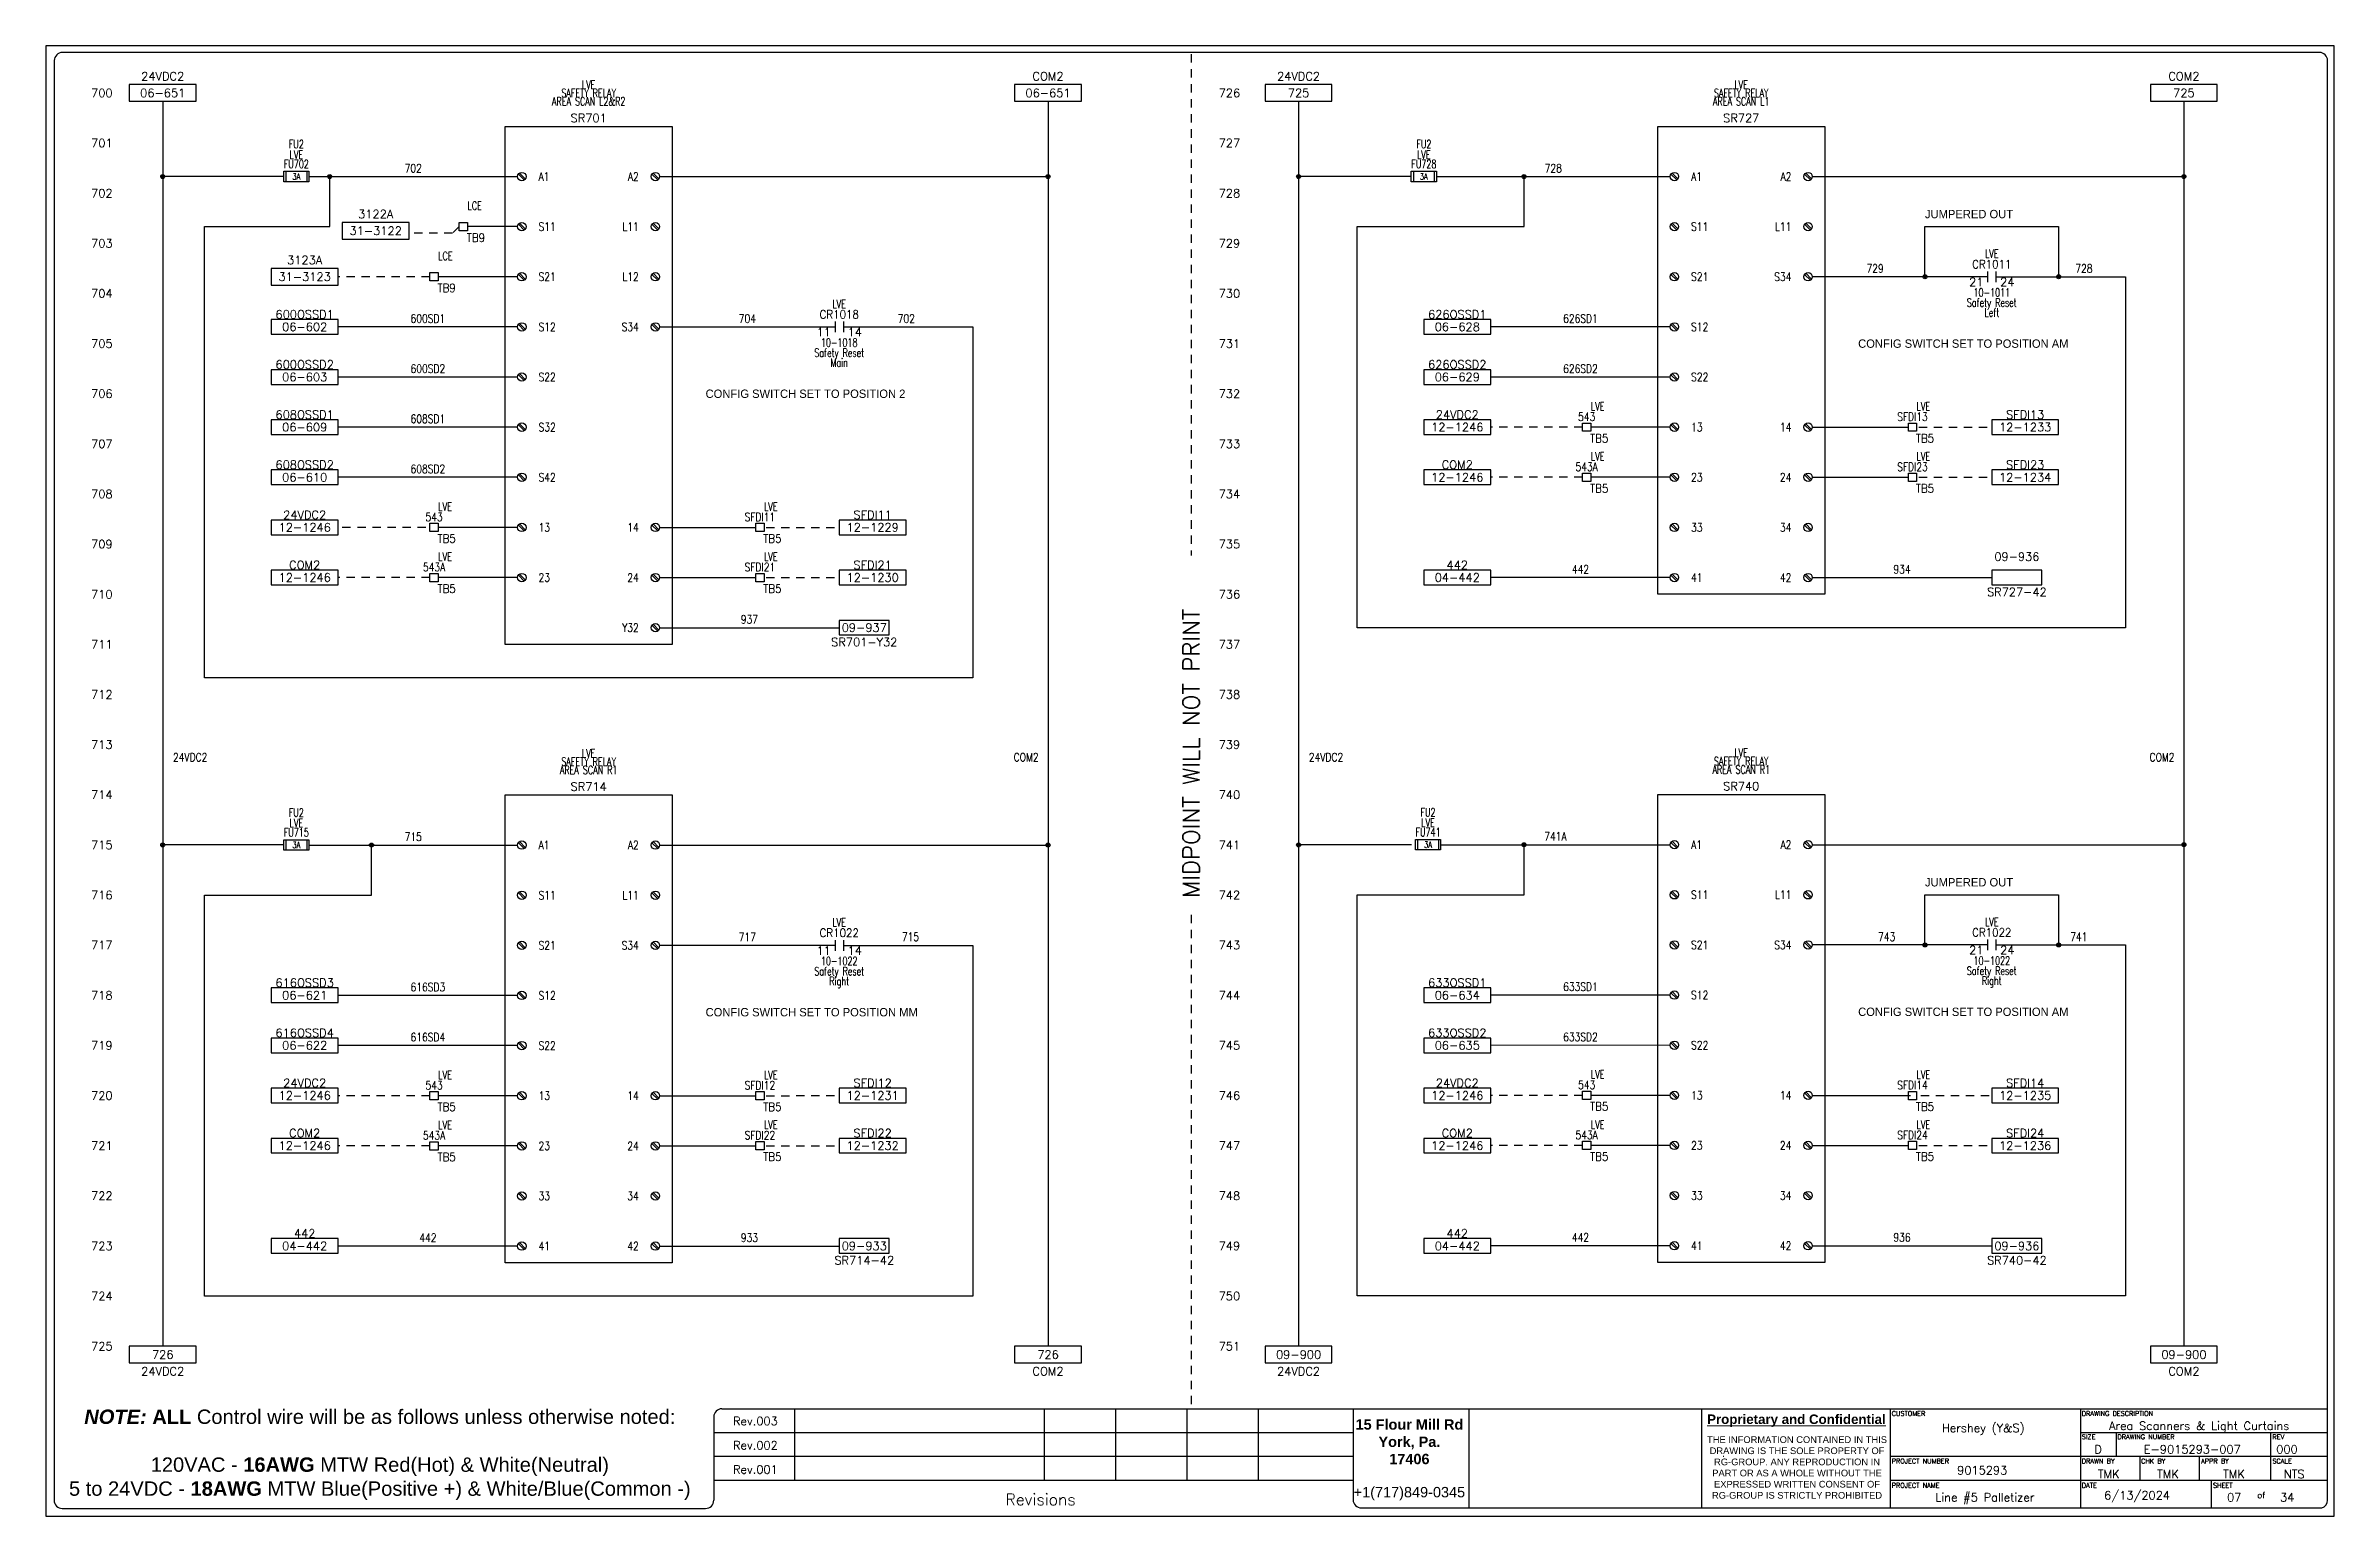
# Model space of a CAD drawing. Header units: inches. Extents: x 0 to 34.2, y 0 to 22.
import ezdxf
from ezdxf.enums import TextEntityAlignment as Align

# ---------------------------------------------------------------- set-up
doc = ezdxf.new("R2010")
doc.units = ezdxf.units.IN
doc.header["$MEASUREMENT"] = 0
doc.linetypes.add('HIDDEN2', pattern=[0.1875, 0.125, -0.0625])
for name, color, linetype in [('BLU_12AWG', 5, 'Continuous'), ('BLU_18AWG', 5, 'Continuous'), ('BLU_WHT_12AWG', 4, 'Continuous'), ('DESC', 150, 'Continuous'), ('DESCCHILD', 20, 'Continuous'), ('LOC', 8, 'Continuous'), ('MISC', 7, 'Continuous'), ('PSYMS', 7, 'Continuous'), ('SYMS', 7, 'Continuous'), ('TAGS', 1, 'Continuous'), ('TB_LABELS', 1, 'Continuous'), ('TERMS', 3, 'Continuous'), ('WIRENO', 3, 'Continuous'), ('WIREREF', 50, 'Continuous'), ('WIRES', 7, 'Continuous'), ('XREF', 7, 'Continuous'), ('XREFCHILD', 90, 'Continuous')]:
    doc.layers.add(name, color=color, linetype=linetype)
doc.layers.add('MidPoint', color=210, linetype='HIDDEN2', plot=False)
doc.styles.add('Annotative', font='arial.ttf')
doc.styles.add('Fields', font='simplex.shx', dxfattribs={"height": 0.185})
doc.styles.add('HAND', font='HAND.shx')
doc.styles.get("Standard").update_dxf_attribs({"font": 'arial.ttf'})
doc.styles.add('Title_Block', font='simplex.shx', dxfattribs={"height": 0.185})
doc.styles.add('WD', font='romans.shx', dxfattribs={"height": 0.185})

msp = doc.modelspace()

# ---------------------------------------------------------------- texts
at = {"style": 'WD'}
for s, p in [('701', (1, 20.5)), ('727', (17.875, 20.5)), ('702', (1, 19.75)), ('728', (17.875, 19.75)), ('703', (1, 19)), ('729', (17.875, 19)), ('704', (1, 18.25)), ('730', (17.875, 18.25)), ('705', (1, 17.5)), ('731', (17.875, 17.5)), ('706', (1, 16.75)), ('732', (17.875, 16.75)), ('707', (1, 16)), ('733', (17.875, 16)), ('708', (1, 15.25)), ('734', (17.875, 15.25)), ('709', (1, 14.5)), ('735', (17.875, 14.5)), ('710', (1, 13.75)), ('736', (17.875, 13.75)), ('711', (1, 13)), ('737', (17.875, 13)), ('712', (1, 12.25)), ('738', (17.875, 12.25)), ('713', (1, 11.5)), ('739', (17.875, 11.5)), ('714', (1, 10.75)), ('740', (17.875, 10.75)), ('715', (1, 10)), ('741', (17.875, 10)), ('716', (1, 9.25)), ('742', (17.875, 9.25)), ('717', (1, 8.5)), ('743', (17.875, 8.5)), ('718', (1, 7.75)), ('744', (17.875, 7.75)), ('719', (1, 7)), ('745', (17.875, 7)), ('720', (1, 6.25)), ('746', (17.875, 6.25)), ('721', (1, 5.5)), ('747', (17.875, 5.5)), ('722', (1, 4.75)), ('748', (17.875, 4.75)), ('723', (1, 4)), ('749', (17.875, 4)), ('724', (1, 3.25)), ('750', (17.875, 3.25)), ('725', (1, 2.5)), ('751', (17.875, 2.5))]:
    msp.add_text(s, height=0.125, dxfattribs=at).set_placement(p, align=Align.MIDDLE_RIGHT)
at = {"insert": (0.062, 1.552), "char_height": 0.215, "attachment_point": 1}
msp.add_mtext_dynamic_manual_height_columns('\\pxqc;{\\fArial|b1|i1|c0|p34;NOTE:} {\\fArial|b1|i0|c0|p34;ALL} Control wire will be as follows unless otherwise noted:\\P\\P120VAC - {\\fArial|b1|i0|c0|p34;16AWG} MTW Red(Hot) & White(Neutral)\\P5 to 24VDC - {\\fArial|b1|i0|c0|p34;18AWG} MTW Blue(Positive +) & White/Blue(Common -)', width=9.875, gutter_width=0.9, heights=[0], dxfattribs=at)
at = {"layer": 'PSYMS', "style": 'HAND'}
for s, p in [('JUMPERED OUT', (28.125, 19.438)), ('CONFIG SWITCH SET TO POSITION AM', (27.125, 17.5)), ('CONFIG SWITCH SET TO POSITION 2', (9.875, 16.75)), ('JUMPERED OUT', (28.125, 9.441)), ('CONFIG SWITCH SET TO POSITION MM', (9.875, 7.497)), ('CONFIG SWITCH SET TO POSITION AM', (27.125, 7.503))]:
    msp.add_text(s, height=0.125, dxfattribs=at).set_placement(p, align=Align.MIDDLE_LEFT)

# ---------------------------------------------------------------- blocks, each defined once
blk = doc.blocks.new('RG_Master_Ver_4_2_2')
at = {"color": 3}
for p, q in [((0.125, 21.734), (0.125, 0.194)), ((34.028, 21.856), (0.25, 21.856)), ((34.15, 0.194), (34.15, 21.734)), ((9.998, 1.441), (9.998, 0.194)), ((10.12, 1.563), (34.15, 1.563)), ((11.207, 1.563), (11.207, 0.496)), ((14.942, 1.563), (14.942, 0.496)), ((16.009, 1.563), (16.009, 0.496)), ((17.076, 1.563), (17.076, 0.496)), ((18.143, 1.563), (18.143, 0.496)), ((19.566, 1.563), (19.566, 0.203)), ((21.3, 1.563), (21.3, 0.072)), ((24.781, 1.562), (24.781, 0.072)), ((27.605, 1.563), (27.605, 0.072)), ((30.451, 1.563), (30.451, 0.072)), ((9.998, 1.207), (19.566, 1.207)), ((30.451, 1.207), (34.15, 1.207)), ((30.984, 1.207), (30.984, 0.852)), ((33.297, 1.207), (33.297, 0.852)), ((9.998, 0.852), (19.566, 0.852)), ((25.107, 0.852), (25.117, 0.852)), ((27.605, 0.852), (34.15, 0.852)), ((27.959, 0.852), (27.961, 0.852)), ((31.34, 0.852), (31.34, 0.496)), ((32.229, 0.852), (32.229, 0.496)), ((33.297, 0.852), (33.297, 0.496)), ((9.998, 0.496), (19.566, 0.496)), ((27.605, 0.496), (34.15, 0.496)), ((32.407, 0.496), (32.407, 0.085)), ((0.247, 0.072), (9.875, 0.072)), ((19.689, 0.081), (34.062, 0.081))]:
    blk.add_line(p, q, dxfattribs=at)
blk.add_lwpolyline([(0, -0.044), (34.25, -0.044), (34.25, 21.956), (0, 21.956)], close=True, dxfattribs=at)
for centre, radius, start, end in [((0.25, 21.734), 0.122, 90, 180), ((34.028, 21.734), 0.122, 0, 90), ((10.12, 1.441), 0.122, 90, 180), ((0.247, 0.194), 0.122, 180, 270), ((9.875, 0.194), 0.122, 270, 360), ((19.689, 0.203), 0.122, 180, 270), ((34.035, 0.192), 0.115, 283.6956, 0.7965)]:
    blk.add_arc(centre, radius, start, end, dxfattribs=at)
at = {"layer": 'MidPoint'}
for p, q in [((17.141, 21.831), (17.141, 14.331)), ((17.141, 8.956), (17.141, 1.581))]:
    blk.add_line(p, q, dxfattribs=at)
at = {"style": 'Title_Block'}
for s, width, heights, insert, char_height, attachment_point in [('\\pxqc;Rev.003', 1.24498, [0], (9.998, 1.442), 0.125, 1), ('\\pxqc;Rev.002', 1.24498, [0], (9.998, 1.08), 0.125, 1), ('\\pxqc;Rev.001', 1.24498, [0], (9.998, 0.717), 0.125, 1), ('\\pxqc;Revisions', 9.42628, [0.392], (14.889, 0.206), 0.17145, 5)]:
    blk.add_mtext_dynamic_manual_height_columns(s, width=width, gutter_width=0.857, heights=heights, dxfattribs=dict(at, insert=insert, char_height=char_height, attachment_point=attachment_point))
at = {"color": 3, "insert": (20.409, 1.406), "char_height": 0.14228, "attachment_point": 2}
blk.add_mtext_dynamic_manual_height_columns('{\\fArial|b1|i0|c0|p34;\\H1.08937x;15 Flour Mill Rd\\PYork, Pa. \\P17406}\\P\\P{\\H1.08937x;+1(717)849-0345}', width=1.73509, gutter_width=0.69, heights=[0], dxfattribs=at)
at = {"color": 3, "linetype": 'Continuous', "lineweight": 20, "insert": (26.201, 1.478), "char_height": 0.14228, "width": 2.80179, "attachment_point": 2, "style": 'Annotative'}
blk.add_mtext('{\\fArial|b1|i0|c0|p34;\\LProprietary and Confidential}', dxfattribs=at)
at = {"color": 3, "insert": (26.21, 1.152), "char_height": 0.1, "width": 2.78538, "attachment_point": 2, "style": 'Annotative'}
blk.add_mtext('THE INFORMATION CONTAINED IN THIS DRAWING IS THE SOLE PROPERTY OF RG-GROUP. ANY REPRODUCTION IN PART OR AS A WHOLE WITHOUT THE EXPRESSED WRITTEN CONSENT OF RG-GROUP IS STRICTLY PROHIBITED', dxfattribs=at)
at = {"insert": (30.807, 0.331), "char_height": 0.125, "attachment_point": 1, "style": 'Fields'}
blk.add_mtext('6/13/2024', dxfattribs=at)
at = {"style": 'Fields'}
for tag, p in [('DESCRIPTION_3', (13.116, 1.307)), ('DRN_3', (15.472, 1.307)), ('CHK_3', (16.529, 1.307)), ('APP_3', (17.552, 1.307)), ('DATE_3', (18.829, 1.307)), ('DRAWING_DESC', (32.229, 1.246)), ('DESCRIPTION_2', (13.116, 0.951)), ('DRN_2', (15.472, 0.951)), ('CHK_2', (16.529, 0.951)), ('APP_2', (17.552, 0.951)), ('DATE_2', (18.829, 0.951)), ('CUSTOMER', (28.997, 1.214)), ('DRAWING_#', (32.125, 0.894)), ('DESCRIPTION_1', (13.116, 0.596)), ('DRN_1', (15.472, 0.596)), ('CHK_1', (16.529, 0.596)), ('APP_1', (17.552, 0.596)), ('DATE_1', (18.829, 0.596)), ('PROJECT_#', (28.981, 0.581)), ('SIZE', (30.715, 0.894)), ('REV', (33.543, 0.894)), ('DRN_BY', (30.875, 0.524)), ('CHK_BY', (31.762, 0.524)), ('APP_BY', (32.75, 0.524)), ('SCALE', (33.652, 0.524)), ('PROJECT_NAME', (29.021, 0.176)), ('SHEETNUM', (32.753, 0.176)), ('TTL_SHTS', (33.547, 0.176))]:
    blk.add_attdef(tag, text='', height=0.125, dxfattribs=at).set_placement(p, align=Align.CENTER)
at = {"style": 'Fields', "flags": 9}
blk.add_attdef('WD_TB', (9.953, 0.194), '', height=0.0638, dxfattribs=at)
at = {"layer": 'MidPoint', "insert": (17.016, 9.206), "char_height": 0.25, "attachment_point": 1, "rotation": 90, "style": 'Fields'}
blk.add_mtext_dynamic_manual_height_columns('MIDPOINT WILL NOT PRINT', width=5.375, gutter_width=0.575, heights=[0], dxfattribs=at)
at = {"layer": 'TB_LABELS', "style": 'WD'}
for s, height, p in [('CUSTOMER', 0.0711, (27.627, 1.528)), ('DRAWING DESCRIPTION', 0.07114, (30.472, 1.528)), ('SIZE', 0.0711, (30.472, 1.179)), ('DRAWING NUMBER', 0.07114, (31.006, 1.179)), ('REV', 0.0711, (33.325, 1.179)), ('PROJECT NUMBER', 0.07114, (27.627, 0.816)), ('DRAWN BY', 0.0711, (30.472, 0.816)), ('CHK BY', 0.0711, (31.359, 0.816)), ('APPR BY', 0.0711, (32.258, 0.816)), ('SCALE', 0.0711, (33.325, 0.816)), ('PROJECT NAME', 0.07114, (27.627, 0.453)), ('DATE', 0.0711, (30.472, 0.453)), ('SHEET', 0.0711, (32.436, 0.453)), ('of', 0.0925, (33.098, 0.318))]:
    blk.add_text(s, height=height, dxfattribs=at).set_placement(p, align=Align.TOP_LEFT)
blk = doc.blocks.new('WD_MLRH')
at = {"style": 'WD'}
blk.add_attdef('RUNGFIRST', text='', height=0.125, dxfattribs=at).set_placement((-0.25, 0), align=Align.MIDDLE_RIGHT)
at = {"style": 'WD', "flags": 1}
for tag, p in [('WIRE-START', (-0.25, -0.356)), ('RUNGHORV', (-0.25, -0.127)), ('WIREMODE', (-0.25, -0.281)), ('RUNGDIST', (-0.25, -0.2)), ('RUNGCNT', (-0.25, -0.237)), ('RUNGINC', (-0.25, -0.163)), ('WIREFMT', (-0.25, -0.321)), ('WIRE-GSUF', (-0.25, -0.396)), ('PH3SPACE', (-0.25, -0.437))]:
    blk.add_attdef(tag, text='', height=0.025, dxfattribs=at).set_placement(p, align=Align.RIGHT)
blk = doc.blocks.new('HDV1_018')
for p, q in [((0, 0), (2.5, 0)), ((0, -7.75), (0, 0)), ((2.5, 0), (2.5, -7.75)), ((0.198, -0.715), (0.285, -0.802)), ((0.215, -0.698), (0.302, -0.785)), ((2.198, -0.715), (2.285, -0.802)), ((2.215, -0.698), (2.302, -0.785)), ((0.198, -1.465), (0.285, -1.552)), ((0.215, -1.448), (0.302, -1.535)), ((2.198, -1.465), (2.285, -1.552)), ((2.215, -1.448), (2.302, -1.535)), ((0.198, -2.215), (0.285, -2.302)), ((0.215, -2.198), (0.302, -2.285)), ((2.198, -2.215), (2.285, -2.302)), ((2.215, -2.198), (2.302, -2.285)), ((0.198, -2.965), (0.285, -3.052)), ((0.215, -2.948), (0.302, -3.035)), ((2.198, -2.965), (2.285, -3.052)), ((2.215, -2.948), (2.302, -3.035)), ((0.198, -3.715), (0.285, -3.802)), ((0.215, -3.698), (0.302, -3.785)), ((0.215, -4.448), (0.302, -4.535)), ((0.198, -4.465), (0.285, -4.552)), ((0.198, -5.215), (0.285, -5.302)), ((0.215, -5.198), (0.302, -5.285)), ((0.198, -5.965), (0.285, -6.052)), ((0.215, -5.948), (0.302, -6.035)), ((2.198, -5.965), (2.285, -6.052)), ((2.215, -5.948), (2.302, -6.035)), ((0.198, -6.715), (0.285, -6.802)), ((0.215, -6.698), (0.302, -6.785)), ((2.198, -6.715), (2.285, -6.802)), ((2.215, -6.698), (2.302, -6.785)), ((2.198, -7.465), (2.285, -7.552)), ((2.215, -7.448), (2.302, -7.535)), ((2.5, -7.75), (0, -7.75))]:
    blk.add_line(p, q)
for centre in [(0.25, -0.75), (2.25, -0.75), (0.25, -1.5), (2.25, -1.5), (0.25, -2.25), (2.25, -2.25), (0.25, -3), (2.25, -3), (0.25, -3.75), (0.25, -4.5), (0.25, -5.25), (0.25, -6), (2.25, -6), (0.25, -6.75), (2.25, -6.75), (2.25, -7.5)]:
    blk.add_circle(centre, 0.0625)
at = {"style": 'WD', "width": 0.7}
for tag, p in [('INST', (1.25, 0.75)), ('LOC', (1.25, 0.625)), ('DESC1', (1.25, 0.5)), ('DESC2', (1.25, 0.375)), ('DESC3', (1.25, 0.25))]:
    blk.add_attdef(tag, text='', height=0.125, dxfattribs=at).set_placement(p, align=Align.MIDDLE_CENTER)
at = {"style": 'WD'}
blk.add_attdef('TAG1', text='', height=0.125, dxfattribs=at).set_placement((1.25, 0.125), align=Align.MIDDLE_CENTER)
at = {"style": 'WD', "flags": 9}
for tag, p in [('ASSYCODE', (1.25, -0.375)), ('MFG', (1.25, -0.125)), ('CAT', (1.25, -0.25)), ('FAMILY', (1.25, -0.5))]:
    blk.add_attdef(tag, text='', height=0.125, dxfattribs=at).set_placement(p, align=Align.MIDDLE_CENTER)
at = {"style": 'WD', "flags": 1}
for tag, p in [('X4TERM01', (0.188, -0.75)), ('X1TERM10', (2.312, -0.75)), ('X4TERM02', (0.188, -1.5)), ('X1TERM11', (2.312, -1.5)), ('X4TERM03', (0.188, -2.25)), ('X1TERM12', (2.312, -2.25)), ('X4TERM04', (0.188, -3)), ('X1TERM15', (2.312, -3)), ('X4TERM05', (0.188, -3.75)), ('X4TERM08', (0.188, -4.5)), ('X4TERM09', (0.188, -5.25)), ('X4TERM06', (0.188, -6)), ('X1TERM13', (2.312, -6)), ('X4TERM07', (0.188, -6.75)), ('X1TERM14', (2.312, -6.75)), ('X1TERM16', (2.312, -7.5))]:
    blk.add_attdef(tag, p, '', height=0.005, dxfattribs=at)
at = {"style": 'WD', "width": 0.8}
for tag, p in [('TERM01', (0.5, -0.75)), ('TERM02', (0.5, -1.5)), ('TERM03', (0.5, -2.25)), ('TERM04', (0.5, -3)), ('TERM05', (0.5, -3.75)), ('TERM08', (0.5, -4.5)), ('TERM09', (0.5, -5.25)), ('TERM06', (0.5, -6)), ('TERM07', (0.5, -6.75))]:
    blk.add_attdef(tag, text='', height=0.125, dxfattribs=at).set_placement(p, align=Align.MIDDLE_LEFT)
for tag, p in [('TERM10', (2, -0.75)), ('TERM11', (2, -1.5)), ('TERM12', (2, -2.25)), ('TERM15', (2, -3)), ('TERM13', (2, -6)), ('TERM14', (2, -6.75)), ('TERM16', (2, -7.5))]:
    blk.add_attdef(tag, text='', height=0.125, dxfattribs=at).set_placement(p, align=Align.MIDDLE_RIGHT)
blk = doc.blocks.new('HDV1_002')
for p, q in [((0, 0), (2.5, 0)), ((0, -7), (0, 0)), ((2.5, 0), (2.5, -7)), ((0.198, -0.715), (0.285, -0.802)), ((0.215, -0.698), (0.302, -0.785)), ((2.198, -0.715), (2.285, -0.802)), ((2.215, -0.698), (2.302, -0.785)), ((0.198, -1.465), (0.285, -1.552)), ((0.215, -1.448), (0.302, -1.535)), ((2.198, -1.465), (2.285, -1.552)), ((2.215, -1.448), (2.302, -1.535)), ((0.198, -2.215), (0.285, -2.302)), ((0.215, -2.198), (0.302, -2.285)), ((2.198, -2.215), (2.285, -2.302)), ((2.215, -2.198), (2.302, -2.285)), ((0.198, -2.965), (0.285, -3.052)), ((0.215, -2.948), (0.302, -3.035)), ((0.198, -3.715), (0.285, -3.802)), ((0.215, -3.698), (0.302, -3.785)), ((0.215, -4.448), (0.302, -4.535)), ((2.215, -4.448), (2.302, -4.535)), ((0.198, -4.465), (0.285, -4.552)), ((2.198, -4.465), (2.285, -4.552)), ((0.198, -5.215), (0.285, -5.302)), ((0.215, -5.198), (0.302, -5.285)), ((2.198, -5.215), (2.285, -5.302)), ((2.215, -5.198), (2.302, -5.285)), ((0.198, -5.965), (0.285, -6.052)), ((0.215, -5.948), (0.302, -6.035)), ((2.198, -5.965), (2.285, -6.052)), ((2.215, -5.948), (2.302, -6.035)), ((0.198, -6.715), (0.285, -6.802)), ((0.215, -6.698), (0.302, -6.785)), ((2.198, -6.715), (2.285, -6.802)), ((2.215, -6.698), (2.302, -6.785)), ((2.5, -7), (0, -7))]:
    blk.add_line(p, q)
for centre in [(0.25, -0.75), (2.25, -0.75), (0.25, -1.5), (2.25, -1.5), (0.25, -2.25), (2.25, -2.25), (0.25, -3), (0.25, -3.75), (0.25, -4.5), (2.25, -4.5), (0.25, -5.25), (2.25, -5.25), (0.25, -6), (2.25, -6), (0.25, -6.75), (2.25, -6.75)]:
    blk.add_circle(centre, 0.0625)
at = {"style": 'WD', "width": 0.7}
for tag, p in [('INST', (1.25, 0.75)), ('LOC', (1.25, 0.625)), ('DESC1', (1.25, 0.5)), ('DESC2', (1.25, 0.375)), ('DESC3', (1.25, 0.25))]:
    blk.add_attdef(tag, text='', height=0.125, dxfattribs=at).set_placement(p, align=Align.MIDDLE_CENTER)
at = {"style": 'WD'}
blk.add_attdef('TAG1', text='', height=0.125, dxfattribs=at).set_placement((1.25, 0.125), align=Align.MIDDLE_CENTER)
at = {"style": 'WD', "flags": 9}
for tag, p in [('ASSYCODE', (1.25, -0.375)), ('MFG', (1.25, -0.125)), ('CAT', (1.25, -0.25)), ('FAMILY', (1.25, -0.5))]:
    blk.add_attdef(tag, text='', height=0.125, dxfattribs=at).set_placement(p, align=Align.MIDDLE_CENTER)
at = {"style": 'WD', "flags": 1}
for tag, p in [('X4TERM01', (0.188, -0.75)), ('X1TERM10', (2.312, -0.75)), ('X4TERM02', (0.188, -1.5)), ('X1TERM11', (2.312, -1.5)), ('X4TERM03', (0.188, -2.25)), ('X1TERM12', (2.312, -2.25)), ('X4TERM04', (0.188, -3)), ('X4TERM05', (0.188, -3.75)), ('X4TERM06', (0.188, -4.5)), ('X1TERM13', (2.312, -4.5)), ('X4TERM07', (0.188, -5.25)), ('X1TERM14', (2.312, -5.25)), ('X4TERM08', (0.188, -6)), ('X1TERM15', (2.312, -6)), ('X4TERM09', (0.188, -6.75)), ('X1TERM16', (2.312, -6.75))]:
    blk.add_attdef(tag, p, '', height=0.005, dxfattribs=at)
at = {"style": 'WD', "width": 0.8}
for tag, p in [('TERM01', (0.5, -0.75)), ('TERM02', (0.5, -1.5)), ('TERM03', (0.5, -2.25)), ('TERM04', (0.5, -3)), ('TERM05', (0.5, -3.75)), ('TERM06', (0.5, -4.5)), ('TERM07', (0.5, -5.25)), ('TERM08', (0.5, -6)), ('TERM09', (0.5, -6.75))]:
    blk.add_attdef(tag, text='', height=0.125, dxfattribs=at).set_placement(p, align=Align.MIDDLE_LEFT)
for tag, p in [('TERM10', (2, -0.75)), ('TERM11', (2, -1.5)), ('TERM12', (2, -2.25)), ('TERM13', (2, -4.5)), ('TERM14', (2, -5.25)), ('TERM15', (2, -6)), ('TERM16', (2, -6.75))]:
    blk.add_attdef(tag, text='', height=0.125, dxfattribs=at).set_placement(p, align=Align.MIDDLE_RIGHT)
blk = doc.blocks.new('WDDOT')
for radius in [0.03, 0.0187, 0.00929]:
    blk.add_circle((0, 0), radius)
blk = doc.blocks.new('Hcr21')
at = {"linetype": 'Continuous'}
for p, q in [((-0.062, 0.08), (-0.062, -0.08)), ((0.062, 0.08), (0.062, -0.08))]:
    blk.add_line(p, q, dxfattribs=at)
at = {"style": 'WD'}
for tag, width, p in [('INST', 0.7, (0, 0.451)), ('LOC', 0.7, (0, 0.281)), ('TAG2', 0.9, (0, 0.125)), ('DESC1', 0.7, (0, -0.449)), ('XREF', 0.7, (0, -0.297)), ('DESC2', 0.7, (0, -0.597)), ('DESC3', 0.7, (0, -0.744))]:
    blk.add_attdef(tag, text='', height=0.125, dxfattribs=dict(at, width=width)).set_placement(p, align=Align.CENTER)
for tag, p, height, flags in [('X4TERM01', (-0.062, 0), 0.0125, 1), ('X1TERM02', (0.062, 0), 0.0125, 1), ('FAMILY', (0.097, 0.053), 0.01, 9), ('CONTACT', (0.097, 0.036), 0.01, 1)]:
    blk.add_attdef(tag, p, '', height=height, dxfattribs=dict(at, flags=flags))
for tag, p in [('X2LINK', (0, 0.125)), ('X8LINK', (0, -0.125))]:
    blk.add_attdef(tag, p, '', height=0.01, dxfattribs=at)
at = {"linetype": 'Continuous', "style": 'WD', "flags": 8}
blk.add_attdef('TERM01', text='', height=0.125, dxfattribs=at).set_placement((-0.125, -0.016), align=Align.TOP_RIGHT)
blk.add_attdef('TERM02', text='', height=0.125, dxfattribs=at).set_placement((0.125, -0.016), align=Align.TOP_LEFT)
blk = doc.blocks.new('HA2D1_REF_1')
for p, q in [((0, 0.25), (0, 0)), ((1, 0.25), (0, 0.25)), ((0, 0), (1, 0)), ((1, 0), (1, 0.25))]:
    blk.add_line(p, q)
at = {"style": 'WD'}
for tag, p in [('DESC1', (0.5, 0.3125)), ('XREF', (0.5, 0.0625))]:
    blk.add_attdef(tag, text='', height=0.125, dxfattribs=at).set_placement(p, align=Align.CENTER)
at = {"style": 'WD', "flags": 1}
blk.add_attdef('SIGCODE', text='', height=0.125, dxfattribs=at).set_placement((0.5, -0.125), align=Align.CENTER)
blk = doc.blocks.new('HA2S1_REF_1')
for p, q in [((0, 0.25), (0, 0)), ((1, 0.25), (0, 0.25)), ((0, 0), (1, 0)), ((1, 0), (1, 0.25))]:
    blk.add_line(p, q)
at = {"style": 'WD', "flags": 1}
blk.add_attdef('SIGCODE', text='', height=0.125, dxfattribs=at).set_placement((0.5, 0.3125), align=Align.CENTER)
at = {"style": 'WD'}
for tag, p in [('XREF', (0.5, 0.0625)), ('DESC1', (0.5, -0.1875))]:
    blk.add_attdef(tag, text='', height=0.125, dxfattribs=at).set_placement(p, align=Align.CENTER)
blk = doc.blocks.new('HA2D1_REF1')
for p, q in [((-0.0625, 0.109375), (-0.0625, -0.109375)), ((0.9375, 0.109375), (-0.0625, 0.109375)), ((0.9375, -0.109375), (0.9375, 0.109375)), ((-0.0625, -0.109375), (0.9375, -0.109375))]:
    blk.add_line(p, q)
at = {"style": 'WD', "flags": 1}
blk.add_attdef('SIGCODE', (0, 0.3125), '', height=0.125, dxfattribs=at)
at = {"style": 'WD'}
for tag, p in [('DESC1', (0.4375, 0.125)), ('XREF', (0.4375, -0.0625))]:
    blk.add_attdef(tag, text='', height=0.125, dxfattribs=at).set_placement(p, align=Align.CENTER)
blk = doc.blocks.new('HA2S1_REF1')
for p, q in [((0, 0.109), (0, -0.109)), ((0.75, 0.109), (0, 0.109)), ((0.75, -0.109), (0.75, 0.109)), ((0, -0.109), (0.75, -0.109))]:
    blk.add_line(p, q)
at = {"style": 'WD', "flags": 1}
blk.add_attdef('SIGCODE', (0.062, 0.158), '', height=0.125, dxfattribs=at)
at = {"style": 'WD'}
for tag, p in [('XREF', (0.375, -0.063)), ('DESC1', (0.375, -0.278))]:
    blk.add_attdef(tag, text='', height=0.125, dxfattribs=at).set_placement(p, align=Align.CENTER)
blk = doc.blocks.new('HFU1')
for p, q in [((-0.188, -0.078), (-0.188, 0.078)), ((-0.188, 0.078), (0.188, 0.078)), ((-0.156, 0.078), (-0.156, -0.078)), ((0.156, 0.078), (0.156, -0.078)), ((0.188, 0.078), (0.188, -0.078)), ((0.188, -0.078), (-0.188, -0.078))]:
    blk.add_line(p, q)
at = {"style": 'WD', "width": 0.7}
for tag, p in [('INST', (0, 0.422)), ('LOC', (0, 0.266)), ('TAG1', (0, 0.125))]:
    blk.add_attdef(tag, text='', height=0.125, dxfattribs=at).set_placement(p, align=Align.CENTER)
at = {"style": 'WD'}
for tag, p, height, flags in [('X4TERM01', (-0.188, 0), 0.0109, 1), ('FAMILY', (0.129, 0.108), 0.01, 9), ('X1TERM02', (0.188, 0), 0.0109, 1)]:
    blk.add_attdef(tag, p, '', height=height, dxfattribs=dict(at, flags=flags))
at = {"style": 'WD', "width": 0.7}
blk.add_attdef('RATING1', text='', height=0.0938, dxfattribs=at).set_placement((0, 0), align=Align.MIDDLE_CENTER)
at = {"style": 'WD'}
for tag, p in [('X2LINK', (0, 0.109)), ('X8LINK', (0, -0.109))]:
    blk.add_attdef(tag, p, '', height=0.01, dxfattribs=at)
at = {"linetype": 'Continuous', "style": 'WD', "flags": 9}
for tag, p in [('ASSYCODE', (0.157, 0.251)), ('MFG', (0.156, 0.083)), ('CAT', (0.156, 0.102))]:
    blk.add_attdef(tag, text='', height=0.01, dxfattribs=at).set_placement(p, align=Align.CENTER)
at = {"linetype": 'Continuous', "style": 'WD', "width": 0.7, "flags": 8}
blk.add_attdef('TERM01', text='', height=0.1, dxfattribs=at).set_placement((-0.25, -0.016), align=Align.TOP_RIGHT)
at = {"style": 'WD', "width": 0.7}
for tag, p in [('DESC1', (0.047, -0.234)), ('DESC2', (0.047, -0.391)), ('DESC3', (0.047, -0.547))]:
    blk.add_attdef(tag, text='', height=0.125, dxfattribs=at).set_placement(p, align=Align.MIDDLE_LEFT)
at = {"linetype": 'Continuous', "style": 'WD', "width": 0.7, "flags": 8}
blk.add_attdef('TERM02', text='', height=0.1, dxfattribs=at).set_placement((0.25, -0.016), align=Align.TOP_LEFT)
blk = doc.blocks.new('WD_WNH')
at = {"linetype": 'Continuous', "style": 'WD', "width": 0.8}
blk.add_attdef('WIRENO', text='', height=0.125, dxfattribs=at).set_placement((0, 0.062), align=Align.CENTER)
at = {"style": 'WD', "flags": 1}
for tag, p in [('W01USER', (0, 0.078)), ('W02USER', (0, 0.07)), ('W03USER', (0, 0.062)), ('W04USER', (0, 0.055)), ('W05USER', (0, 0.047)), ('W06USER', (0, 0.039)), ('W07USER', (0, 0.031)), ('W08USER', (0, 0.023)), ('W09USER', (0, 0.016)), ('W10USER', (0, 0.008))]:
    blk.add_attdef(tag, text='', height=0.005, dxfattribs=at).set_placement(p, align=Align.CENTER)
blk = doc.blocks.new('WD_WNV')
at = {"linetype": 'Continuous', "style": 'WD', "width": 0.8}
blk.add_attdef('WIRENO', text='', height=0.125, dxfattribs=at).set_placement((-0.05, 0), align=Align.MIDDLE_RIGHT)
at = {"style": 'WD', "flags": 1}
for tag, p in [('W01USER', (-0.062, 0.094)), ('W02USER', (-0.062, 0.086)), ('W03USER', (-0.062, 0.078)), ('W04USER', (-0.062, 0.07)), ('W05USER', (-0.062, 0.062)), ('W06USER', (-0.062, 0.055)), ('W07USER', (-0.062, 0.047)), ('W08USER', (-0.062, 0.039)), ('W09USER', (-0.062, 0.031)), ('W10USER', (-0.062, 0.023))]:
    blk.add_attdef(tag, text='', height=0.005, dxfattribs=at).set_placement(p, align=Align.CENTER)
blk = doc.blocks.new('HT0W01')
for p, q in [((-0.062, 0.062), (0.062, 0.062)), ((-0.062, -0.062), (-0.062, 0.062)), ((0.062, 0.062), (0.062, -0.062)), ((0.062, -0.062), (-0.062, -0.062))]:
    blk.add_line(p, q)
at = {"style": 'WD'}
for tag, p, width in [('INST', (0.062, 0.42), 0.7), ('LOC', (0.062, 0.25), 0.7), ('DESC1', (0.05, -0.385), 0.8)]:
    blk.add_attdef(tag, p, '', height=0.125, dxfattribs=dict(at, width=width))
at = {"linetype": 'Continuous', "style": 'WD', "width": 0.8, "flags": 8}
blk.add_attdef('WIRENO', text='', height=0.125, dxfattribs=at).set_placement((0, 0.094), align=Align.CENTER)
at = {"style": 'WD', "flags": 1}
for tag, p, height in [('X4TERM01', (-0.062, 0), 0.0125), ('X4TERMDESC01', (-0.055, -0.023), 0.025), ('X2TERMDESC01', (-0.006, 0.029), 0.025), ('STRIPSEQ', (0, 0), 0.00125), ('X2TERM01', (0, 0.062), 0.0125), ('X1TERMDESC01', (0.039, 0.007), 0.025), ('X1TERM01', (0.062, 0), 0.0125), ('LINKTERM', (0, -0.002), 0.00125), ('X8TERM01', (0, -0.062), 0.0125), ('X8TERMDESC01', (0, -0.054), 0.025)]:
    blk.add_attdef(tag, p, '', height=height, dxfattribs=at)
at = {"linetype": 'Continuous', "style": 'WD', "width": 0.8, "flags": 1}
blk.add_attdef('MFG', text='', height=0.109, dxfattribs=at).set_placement((0.088, -0.406), align=Align.RIGHT)
at = {"linetype": 'Continuous', "style": 'WD'}
for tag, p, height, width, flags in [('TAGSTRIP', (0.05, -0.229), 0.125, 0.9, 8), ('CAT', (0.213, -0.406), 0.109, 0.8, 1), ('DESC2', (0.05, -0.541), 0.125, 0.8, 8), ('DESC3', (0.05, -0.698), 0.125, 0.8, 8)]:
    blk.add_attdef(tag, p, '', height=height, dxfattribs=dict(at, width=width, flags=flags))
at = {"style": 'WD', "width": 0.7, "flags": 1}
blk.add_attdef('ASSYCODE', (0.062, -0.281), '', height=0.01, dxfattribs=at)

# ---------------------------------------------------------------- linework, layer by layer
at = {"layer": 'BLU_12AWG'}
for p, q in [((1.75, 21.125), (1.75, 2.5)), ((18.75, 21.125), (18.75, 2.5)), ((3.562, 20), (1.75, 20)), ((20.438, 20), (18.75, 20)), ((3.562, 10), (1.75, 10)), ((20.438, 10), (18.75, 10))]:
    msp.add_line(p, q, dxfattribs=at)
at = {"layer": 'BLU_18AWG'}
for p, q in [((3.937, 20), (7.062, 20)), ((4.25, 19.25), (4.25, 20)), ((20.812, 20), (24.312, 20)), ((22.125, 19.25), (22.125, 20)), ((2.375, 12.5), (2.375, 19.25)), ((2.375, 19.25), (4.25, 19.25)), ((7.062, 19.25), (6.312, 19.25)), ((19.625, 13.25), (19.625, 19.25)), ((19.625, 19.25), (22.125, 19.25)), ((7.062, 18.5), (5.875, 18.5)), ((29.062, 18.5), (26.438, 18.5)), ((29.188, 18.5), (31.125, 18.5)), ((31.125, 18.5), (31.125, 13.25)), ((7.062, 17.75), (4.375, 17.75)), ((9.188, 17.75), (11.812, 17.75)), ((11.938, 17.75), (13.875, 17.75)), ((13.875, 17.75), (13.875, 12.5)), ((24.312, 17.75), (21.625, 17.75)), ((7.062, 17), (4.375, 17)), ((24.312, 17), (21.625, 17)), ((7.062, 16.25), (4.375, 16.25)), ((24.312, 16.25), (23.125, 16.25)), ((26.438, 16.25), (27.875, 16.25)), ((7.062, 15.5), (4.375, 15.5)), ((24.312, 15.5), (23.125, 15.5)), ((26.438, 15.5), (27.875, 15.5)), ((7.062, 14.75), (5.875, 14.75)), ((9.188, 14.75), (10.625, 14.75)), ((7.062, 14), (5.875, 14)), ((9.188, 14), (10.625, 14)), ((24.312, 14), (21.625, 14)), ((26.438, 14), (29.125, 14)), ((9.188, 13.25), (11.875, 13.25)), ((31.125, 13.25), (19.625, 13.25)), ((13.875, 12.5), (2.375, 12.5)), ((3.937, 9.997), (7.062, 9.997)), ((4.875, 9.247), (4.875, 9.997)), ((20.875, 10.003), (24.312, 10.003)), ((22.125, 9.253), (22.125, 10.003)), ((19.625, 3.253), (19.625, 9.253)), ((19.625, 9.253), (22.125, 9.253)), ((2.375, 3.247), (2.375, 9.247)), ((2.375, 9.247), (4.875, 9.247)), ((11.812, 8.497), (9.188, 8.497)), ((11.938, 8.497), (13.875, 8.497)), ((13.875, 8.497), (13.875, 3.247)), ((29.062, 8.503), (26.438, 8.503)), ((29.188, 8.503), (31.125, 8.503)), ((31.125, 8.503), (31.125, 3.253)), ((7.062, 7.747), (4.375, 7.747)), ((24.312, 7.753), (21.625, 7.753)), ((7.062, 6.997), (4.375, 7)), ((24.312, 7.003), (21.625, 7)), ((7.062, 6.247), (5.875, 6.247)), ((9.188, 6.247), (10.625, 6.247)), ((24.312, 6.253), (23.125, 6.253)), ((26.438, 6.253), (27.906, 6.25)), ((7.062, 5.497), (5.875, 5.497)), ((9.188, 5.497), (10.625, 5.499)), ((24.312, 5.503), (23.125, 5.503)), ((26.438, 5.503), (27.875, 5.503)), ((7.062, 3.997), (4.375, 3.997)), ((9.188, 3.997), (11.875, 3.997)), ((24.312, 4.003), (21.625, 4.003)), ((26.438, 4.003), (29.125, 4.003)), ((13.875, 3.247), (2.375, 3.247)), ((31.125, 3.253), (19.625, 3.253))]:
    msp.add_line(p, q, dxfattribs=at)
at = {"layer": 'BLU_18AWG', "linetype": 'HIDDEN2'}
for p, q in [((6.188, 19.25), (6.088, 19.15)), ((6.088, 19.15), (5.438, 19.15)), ((5.75, 18.5), (4.375, 18.5))]:
    msp.add_line(p, q, dxfattribs=at)
at = {"layer": 'BLU_WHT_12AWG'}
for p, q in [((15, 21.125), (15, 2.5)), ((32, 21.125), (32, 2.5)), ((9.188, 20), (15, 20)), ((26.438, 20), (32, 20)), ((9.188, 9.997), (15, 9.997)), ((26.438, 10.003), (32, 10.003))]:
    msp.add_line(p, q, dxfattribs=at)
at = {"layer": 'WIRES'}
for p, q in [((28.125, 18.5), (28.125, 19.25)), ((28.125, 19.25), (30.125, 19.25)), ((30.125, 19.25), (30.125, 18.5)), ((28.125, 8.503), (28.125, 9.253)), ((28.125, 9.253), (30.125, 9.253)), ((30.125, 9.253), (30.125, 8.503))]:
    msp.add_line(p, q, dxfattribs=at)
at = {"layer": 'WIRES', "linetype": 'HIDDEN2'}
for p, q in [((23, 16.25), (21.625, 16.25)), ((28.031, 16.25), (29.125, 16.25)), ((23, 15.5), (21.625, 15.5)), ((28.031, 15.5), (29.125, 15.5)), ((5.688, 14.75), (4.375, 14.75)), ((10.781, 14.75), (11.875, 14.75)), ((5.75, 14), (4.375, 14)), ((10.781, 14), (11.875, 14)), ((5.75, 6.247), (4.375, 6.247)), ((10.781, 6.247), (11.875, 6.25)), ((23, 6.253), (21.625, 6.253)), ((28.062, 6.253), (29.125, 6.252)), ((5.75, 5.497), (4.375, 5.497)), ((10.781, 5.497), (11.875, 5.5)), ((23, 5.503), (21.625, 5.503)), ((28.031, 5.503), (29.125, 5.503))]:
    msp.add_line(p, q, dxfattribs=at)

# ---------------------------------------------------------------- block references
ref = msp.add_blockref('RG_Master_Ver_4_2_2', (0, 0))
ref.add_attrib('CUSTOMER', 'Hershey (Y&S)', dxfattribs={"height": 0.125, "style": 'Fields'}).set_placement((28.997, 1.214), align=Align.CENTER)
ref.add_attrib('DRAWING_DESC', 'Area Scanners & Light Curtains', dxfattribs={"height": 0.125, "style": 'Fields'}).set_placement((32.229, 1.246), align=Align.CENTER)
ref.add_attrib('PROJECT_#', '9015293', dxfattribs={"height": 0.125, "style": 'Fields'}).set_placement((28.981, 0.581), align=Align.CENTER)
ref.add_attrib('PROJECT_NAME', 'Line #5 Palletizer', dxfattribs={"height": 0.125, "style": 'Fields'}).set_placement((29.021, 0.176), align=Align.CENTER)
ref.add_attrib('SIZE', 'D', dxfattribs={"height": 0.125, "style": 'Fields'}).set_placement((30.715, 0.894), align=Align.CENTER)
ref.add_attrib('APP_BY', 'TMK', dxfattribs={"height": 0.125, "style": 'Fields'}).set_placement((32.75, 0.524), align=Align.CENTER)
ref.add_attrib('DRAWING_#', 'E-9015293-007', dxfattribs={"height": 0.125, "style": 'Fields'}).set_placement((32.125, 0.894), align=Align.CENTER)
ref.add_attrib('REV', '000', dxfattribs={"height": 0.125, "style": 'Fields'}).set_placement((33.543, 0.894), align=Align.CENTER)
ref.add_attrib('SCALE', 'NTS', dxfattribs={"height": 0.125, "style": 'Fields'}).set_placement((33.652, 0.524), align=Align.CENTER)
ref.add_attrib('DRN_BY', 'TMK', dxfattribs={"height": 0.125, "style": 'Fields'}).set_placement((30.875, 0.524), align=Align.CENTER)
ref.add_attrib('CHK_BY', 'TMK', dxfattribs={"height": 0.125, "style": 'Fields'}).set_placement((31.762, 0.524), align=Align.CENTER)
ref.add_attrib('SHEETNUM', '07', dxfattribs={"height": 0.125, "style": 'Fields'}).set_placement((32.753, 0.176), align=Align.CENTER)
ref.add_attrib('TTL_SHTS', '34', dxfattribs={"height": 0.125, "style": 'Fields'}).set_placement((33.547, 0.176), align=Align.CENTER)
for p, values in [((1.25, 21.25), {'RUNGFIRST': '700'}), ((18.125, 21.25), {'RUNGFIRST': '726'})]:
    msp.add_blockref('WD_MLRH', p).add_auto_attribs(values)
at = {"layer": 'SYMS'}
ref = msp.add_blockref('HA2D1_REF_1', (1.25, 21.125), dxfattribs=at)
ref.add_attrib('XREF', '06-651', dxfattribs={"layer": 'XREF', "height": 0.125, "style": 'WD'}).set_placement((1.75, 21.188), align=Align.CENTER)
ref.add_attrib('DESC1', '24VDC2', dxfattribs={"layer": 'DESC', "height": 0.125, "style": 'WD'}).set_placement((1.75, 21.438), align=Align.CENTER)
ref = msp.add_blockref('HDV1_018', (6.875, 20.75), dxfattribs=at)
ref.add_attrib('TERM16', 'Y32', dxfattribs={"layer": 'TERMS', "height": 0.125, "style": 'WD', "width": 0.8}).set_placement((8.875, 13.25), align=Align.MIDDLE_RIGHT)
ref.add_attrib('TERM15', 'S34', dxfattribs={"layer": 'TERMS', "height": 0.125, "style": 'WD', "width": 0.8}).set_placement((8.875, 17.75), align=Align.MIDDLE_RIGHT)
ref.add_attrib('TERM14', '24', dxfattribs={"layer": 'TERMS', "height": 0.125, "style": 'WD', "width": 0.8}).set_placement((8.875, 14), align=Align.MIDDLE_RIGHT)
ref.add_attrib('TERM13', '14', dxfattribs={"layer": 'TERMS', "height": 0.125, "style": 'WD', "width": 0.8}).set_placement((8.875, 14.75), align=Align.MIDDLE_RIGHT)
ref.add_attrib('TERM12', 'L12', dxfattribs={"layer": 'TERMS', "height": 0.125, "style": 'WD', "width": 0.8}).set_placement((8.875, 18.5), align=Align.MIDDLE_RIGHT)
ref.add_attrib('TERM11', 'L11', dxfattribs={"layer": 'TERMS', "height": 0.125, "style": 'WD', "width": 0.8}).set_placement((8.875, 19.25), align=Align.MIDDLE_RIGHT)
ref.add_attrib('TERM10', 'A2', dxfattribs={"layer": 'TERMS', "height": 0.125, "style": 'WD', "width": 0.8}).set_placement((8.875, 20), align=Align.MIDDLE_RIGHT)
ref.add_attrib('TERM07', '23', dxfattribs={"layer": 'TERMS', "height": 0.125, "style": 'WD', "width": 0.8}).set_placement((7.375, 14), align=Align.MIDDLE_LEFT)
ref.add_attrib('TERM06', '13', dxfattribs={"layer": 'TERMS', "height": 0.125, "style": 'WD', "width": 0.8}).set_placement((7.375, 14.75), align=Align.MIDDLE_LEFT)
ref.add_attrib('TERM05', 'S22', dxfattribs={"layer": 'TERMS', "height": 0.125, "style": 'WD', "width": 0.8}).set_placement((7.375, 17), align=Align.MIDDLE_LEFT)
ref.add_attrib('TERM04', 'S12', dxfattribs={"layer": 'TERMS', "height": 0.125, "style": 'WD', "width": 0.8}).set_placement((7.375, 17.75), align=Align.MIDDLE_LEFT)
ref.add_attrib('TERM03', 'S21', dxfattribs={"layer": 'TERMS', "height": 0.125, "style": 'WD', "width": 0.8}).set_placement((7.375, 18.5), align=Align.MIDDLE_LEFT)
ref.add_attrib('TERM02', 'S11', dxfattribs={"layer": 'TERMS', "height": 0.125, "style": 'WD', "width": 0.8}).set_placement((7.375, 19.25), align=Align.MIDDLE_LEFT)
ref.add_attrib('TERM01', 'A1', dxfattribs={"layer": 'TERMS', "height": 0.125, "style": 'WD', "width": 0.8}).set_placement((7.375, 20), align=Align.MIDDLE_LEFT)
ref.add_attrib('TAG1', 'SR701', dxfattribs={"layer": 'TAGS', "height": 0.125, "style": 'WD'}).set_placement((8.125, 20.875), align=Align.MIDDLE_CENTER)
ref.add_attrib('DESC1', 'SAFETY RELAY', dxfattribs={"layer": 'DESC', "height": 0.125, "style": 'WD', "width": 0.7}).set_placement((8.125, 21.25), align=Align.MIDDLE_CENTER)
ref.add_attrib('DESC2', 'AREA SCAN L2&R2', dxfattribs={"layer": 'DESC', "height": 0.125, "style": 'WD', "width": 0.7}).set_placement((8.125, 21.125), align=Align.MIDDLE_CENTER)
ref.add_attrib('LOC', 'LVE', dxfattribs={"layer": 'LOC', "height": 0.125, "style": 'WD', "width": 0.7}).set_placement((8.125, 21.375), align=Align.MIDDLE_CENTER)
ref.add_attrib('TERM09', 'S42', dxfattribs={"layer": 'TERMS', "height": 0.125, "style": 'WD', "width": 0.8}).set_placement((7.375, 15.5), align=Align.MIDDLE_LEFT)
ref.add_attrib('TERM08', 'S32', dxfattribs={"layer": 'TERMS', "height": 0.125, "style": 'WD', "width": 0.8}).set_placement((7.375, 16.25), align=Align.MIDDLE_LEFT)
ref = msp.add_blockref('HA2D1_REF_1', (14.5, 21.125), dxfattribs=at)
ref.add_attrib('XREF', '06-651', dxfattribs={"layer": 'XREF', "height": 0.125, "style": 'WD'}).set_placement((15, 21.188), align=Align.CENTER)
ref.add_attrib('DESC1', 'COM2', dxfattribs={"layer": 'DESC', "height": 0.125, "style": 'WD'}).set_placement((15, 21.438), align=Align.CENTER)
ref = msp.add_blockref('HA2D1_REF_1', (18.25, 21.125), dxfattribs=at)
ref.add_attrib('XREF', '725', dxfattribs={"layer": 'XREF', "height": 0.125, "style": 'WD'}).set_placement((18.75, 21.188), align=Align.CENTER)
ref.add_attrib('DESC1', '24VDC2', dxfattribs={"layer": 'DESC', "height": 0.125, "style": 'WD'}).set_placement((18.75, 21.438), align=Align.CENTER)
ref = msp.add_blockref('HDV1_002', (24.125, 20.75), dxfattribs=at)
ref.add_attrib('TERM16', '42', dxfattribs={"layer": 'TERMS', "height": 0.125, "style": 'WD', "width": 0.8}).set_placement((26.125, 14), align=Align.MIDDLE_RIGHT)
ref.add_attrib('TERM15', '34', dxfattribs={"layer": 'TERMS', "height": 0.125, "style": 'WD', "width": 0.8}).set_placement((26.125, 14.75), align=Align.MIDDLE_RIGHT)
ref.add_attrib('TERM14', '24', dxfattribs={"layer": 'TERMS', "height": 0.125, "style": 'WD', "width": 0.8}).set_placement((26.125, 15.5), align=Align.MIDDLE_RIGHT)
ref.add_attrib('TERM13', '14', dxfattribs={"layer": 'TERMS', "height": 0.125, "style": 'WD', "width": 0.8}).set_placement((26.125, 16.25), align=Align.MIDDLE_RIGHT)
ref.add_attrib('TERM12', 'S34', dxfattribs={"layer": 'TERMS', "height": 0.125, "style": 'WD', "width": 0.8}).set_placement((26.125, 18.5), align=Align.MIDDLE_RIGHT)
ref.add_attrib('TERM11', 'L11', dxfattribs={"layer": 'TERMS', "height": 0.125, "style": 'WD', "width": 0.8}).set_placement((26.125, 19.25), align=Align.MIDDLE_RIGHT)
ref.add_attrib('TERM10', 'A2', dxfattribs={"layer": 'TERMS', "height": 0.125, "style": 'WD', "width": 0.8}).set_placement((26.125, 20), align=Align.MIDDLE_RIGHT)
ref.add_attrib('TERM09', '41', dxfattribs={"layer": 'TERMS', "height": 0.125, "style": 'WD', "width": 0.8}).set_placement((24.625, 14), align=Align.MIDDLE_LEFT)
ref.add_attrib('TERM08', '33', dxfattribs={"layer": 'TERMS', "height": 0.125, "style": 'WD', "width": 0.8}).set_placement((24.625, 14.75), align=Align.MIDDLE_LEFT)
ref.add_attrib('TERM07', '23', dxfattribs={"layer": 'TERMS', "height": 0.125, "style": 'WD', "width": 0.8}).set_placement((24.625, 15.5), align=Align.MIDDLE_LEFT)
ref.add_attrib('TERM06', '13', dxfattribs={"layer": 'TERMS', "height": 0.125, "style": 'WD', "width": 0.8}).set_placement((24.625, 16.25), align=Align.MIDDLE_LEFT)
ref.add_attrib('TERM05', 'S22', dxfattribs={"layer": 'TERMS', "height": 0.125, "style": 'WD', "width": 0.8}).set_placement((24.625, 17), align=Align.MIDDLE_LEFT)
ref.add_attrib('TERM04', 'S12', dxfattribs={"layer": 'TERMS', "height": 0.125, "style": 'WD', "width": 0.8}).set_placement((24.625, 17.75), align=Align.MIDDLE_LEFT)
ref.add_attrib('TERM03', 'S21', dxfattribs={"layer": 'TERMS', "height": 0.125, "style": 'WD', "width": 0.8}).set_placement((24.625, 18.5), align=Align.MIDDLE_LEFT)
ref.add_attrib('TERM02', 'S11', dxfattribs={"layer": 'TERMS', "height": 0.125, "style": 'WD', "width": 0.8}).set_placement((24.625, 19.25), align=Align.MIDDLE_LEFT)
ref.add_attrib('TERM01', 'A1', dxfattribs={"layer": 'TERMS', "height": 0.125, "style": 'WD', "width": 0.8}).set_placement((24.625, 20), align=Align.MIDDLE_LEFT)
ref.add_attrib('TAG1', 'SR727', dxfattribs={"layer": 'TAGS', "height": 0.125, "style": 'WD'}).set_placement((25.375, 20.875), align=Align.MIDDLE_CENTER)
ref.add_attrib('DESC1', 'SAFETY RELAY', dxfattribs={"layer": 'DESC', "height": 0.125, "style": 'WD', "width": 0.7}).set_placement((25.375, 21.25), align=Align.MIDDLE_CENTER)
ref.add_attrib('DESC2', 'AREA SCAN L1', dxfattribs={"layer": 'DESC', "height": 0.125, "style": 'WD', "width": 0.7}).set_placement((25.375, 21.125), align=Align.MIDDLE_CENTER)
ref.add_attrib('LOC', 'LVE', dxfattribs={"layer": 'LOC', "height": 0.125, "style": 'WD', "width": 0.7}).set_placement((25.375, 21.375), align=Align.MIDDLE_CENTER)
ref = msp.add_blockref('HA2D1_REF_1', (31.5, 21.125), dxfattribs=at)
ref.add_attrib('XREF', '725', dxfattribs={"layer": 'XREF', "height": 0.125, "style": 'WD'}).set_placement((32, 21.188), align=Align.CENTER)
ref.add_attrib('DESC1', 'COM2', dxfattribs={"layer": 'DESC', "height": 0.125, "style": 'WD'}).set_placement((32, 21.438), align=Align.CENTER)
ref = msp.add_blockref('HFU1', (3.75, 20), dxfattribs=at)
ref.add_attrib('INST', 'FU2', dxfattribs={"layer": 'LOC', "height": 0.125, "style": 'WD', "width": 0.7}).set_placement((3.75, 20.422), align=Align.CENTER)
ref.add_attrib('RATING1', '3A', dxfattribs={"layer": 'MISC', "height": 0.0938, "style": 'WD', "width": 0.7}).set_placement((3.75, 20), align=Align.MIDDLE_CENTER)
ref.add_attrib('LOC', 'LVE', dxfattribs={"layer": 'LOC', "height": 0.125, "style": 'WD', "width": 0.7}).set_placement((3.75, 20.266), align=Align.CENTER)
ref.add_attrib('TAG1', 'FU702', dxfattribs={"layer": 'TAGS', "height": 0.125, "style": 'WD', "width": 0.7}).set_placement((3.75, 20.125), align=Align.CENTER)
ref = msp.add_blockref('HFU1', (20.625, 20), dxfattribs=at)
ref.add_attrib('INST', 'FU2', dxfattribs={"layer": 'LOC', "height": 0.125, "style": 'WD', "width": 0.7}).set_placement((20.625, 20.422), align=Align.CENTER)
ref.add_attrib('RATING1', '3A', dxfattribs={"layer": 'MISC', "height": 0.0938, "style": 'WD', "width": 0.7}).set_placement((20.625, 20), align=Align.MIDDLE_CENTER)
ref.add_attrib('LOC', 'LVE', dxfattribs={"layer": 'LOC', "height": 0.125, "style": 'WD', "width": 0.7}).set_placement((20.625, 20.266), align=Align.CENTER)
ref.add_attrib('TAG1', 'FU728', dxfattribs={"layer": 'TAGS', "height": 0.125, "style": 'WD', "width": 0.7}).set_placement((20.625, 20.125), align=Align.CENTER)
for p in [(1.75, 20), (4.25, 20), (15, 20), (18.75, 20), (22.125, 20), (32, 20), (28.125, 18.5), (30.125, 18.5), (1.75, 10), (4.875, 9.997), (15, 9.997), (18.75, 10), (22.125, 10.002), (32, 10.003), (28.125, 8.503), (30.125, 8.503)]:
    msp.add_blockref('WDDOT', p, dxfattribs=at)
ref = msp.add_blockref('HT0W01', (6.25, 19.25), dxfattribs=at)
ref.add_attrib('LOC', 'LCE', (6.312, 19.5), dxfattribs={"layer": 'LOC', "height": 0.125, "style": 'WD', "width": 0.7})
ref.add_attrib('TAGSTRIP', 'TB9', (6.3, 19.021), dxfattribs={"layer": 'TAGS', "linetype": 'Continuous', "height": 0.125, "style": 'WD', "width": 0.9, "flags": 8})
ref = msp.add_blockref('HA2D1_REF_1', (4.438, 19.062), dxfattribs=at)
ref.add_attrib('XREF', '31-3122', dxfattribs={"layer": 'XREF', "height": 0.125, "style": 'WD'}).set_placement((4.938, 19.125), align=Align.CENTER)
ref.add_attrib('DESC1', '3122A', dxfattribs={"layer": 'DESC', "height": 0.125, "style": 'WD'}).set_placement((4.938, 19.375), align=Align.CENTER)
ref = msp.add_blockref('HT0W01', (5.812, 18.5), dxfattribs=at)
ref.add_attrib('LOC', 'LCE', (5.875, 18.75), dxfattribs={"layer": 'LOC', "height": 0.125, "style": 'WD', "width": 0.7})
ref.add_attrib('TAGSTRIP', 'TB9', (5.862, 18.271), dxfattribs={"layer": 'TAGS', "linetype": 'Continuous', "height": 0.125, "style": 'WD', "width": 0.9, "flags": 8})
ref = msp.add_blockref('Hcr21', (29.125, 18.5), dxfattribs=at)
ref.add_attrib('LOC', 'LVE', dxfattribs={"layer": 'LOC', "height": 0.125, "style": 'WD', "width": 0.7}).set_placement((29.125, 18.781), align=Align.CENTER)
ref.add_attrib('TERM02', '24', dxfattribs={"layer": 'TERMS', "linetype": 'Continuous', "height": 0.125, "style": 'WD', "flags": 8}).set_placement((29.25, 18.484), align=Align.TOP_LEFT)
ref.add_attrib('TERM01', '21', dxfattribs={"layer": 'TERMS', "linetype": 'Continuous', "height": 0.125, "style": 'WD', "flags": 8}).set_placement((29, 18.484), align=Align.TOP_RIGHT)
ref.add_attrib('XREF', '10-1011', dxfattribs={"layer": 'XREFCHILD', "height": 0.125, "style": 'WD', "width": 0.7}).set_placement((29.125, 18.203), align=Align.CENTER)
ref.add_attrib('DESC2', 'Left', dxfattribs={"layer": 'DESCCHILD', "height": 0.125, "style": 'WD', "width": 0.7}).set_placement((29.125, 17.903), align=Align.CENTER)
ref.add_attrib('DESC1', 'Safety Reset', dxfattribs={"layer": 'DESCCHILD', "height": 0.125, "style": 'WD', "width": 0.7}).set_placement((29.125, 18.051), align=Align.CENTER)
ref.add_attrib('TAG2', 'CR1011', dxfattribs={"layer": 'TAGS', "height": 0.125, "style": 'WD', "width": 0.9}).set_placement((29.125, 18.625), align=Align.CENTER)
ref = msp.add_blockref('HA2D1_REF_1', (3.375, 18.375), dxfattribs=at)
ref.add_attrib('XREF', '31-3123', dxfattribs={"layer": 'XREF', "height": 0.125, "style": 'WD'}).set_placement((3.875, 18.438), align=Align.CENTER)
ref.add_attrib('DESC1', '3123A', dxfattribs={"layer": 'DESC', "height": 0.125, "style": 'WD'}).set_placement((3.875, 18.688), align=Align.CENTER)
ref = msp.add_blockref('Hcr21', (11.875, 17.75), dxfattribs=at)
ref.add_attrib('LOC', 'LVE', dxfattribs={"layer": 'LOC', "height": 0.125, "style": 'WD', "width": 0.7}).set_placement((11.875, 18.031), align=Align.CENTER)
ref.add_attrib('TERM02', '14', dxfattribs={"layer": 'TERMS', "linetype": 'Continuous', "height": 0.125, "style": 'WD', "flags": 8}).set_placement((12, 17.734), align=Align.TOP_LEFT)
ref.add_attrib('TERM01', '11', dxfattribs={"layer": 'TERMS', "linetype": 'Continuous', "height": 0.125, "style": 'WD', "flags": 8}).set_placement((11.75, 17.734), align=Align.TOP_RIGHT)
ref.add_attrib('XREF', '10-1018', dxfattribs={"layer": 'XREFCHILD', "height": 0.125, "style": 'WD', "width": 0.7}).set_placement((11.875, 17.453), align=Align.CENTER)
ref.add_attrib('DESC2', 'Main', dxfattribs={"layer": 'DESCCHILD', "height": 0.125, "style": 'WD', "width": 0.7}).set_placement((11.875, 17.153), align=Align.CENTER)
ref.add_attrib('DESC1', 'Safety Reset', dxfattribs={"layer": 'DESCCHILD', "height": 0.125, "style": 'WD', "width": 0.7}).set_placement((11.875, 17.301), align=Align.CENTER)
ref.add_attrib('TAG2', 'CR1018', dxfattribs={"layer": 'TAGS', "height": 0.125, "style": 'WD', "width": 0.9}).set_placement((11.875, 17.875), align=Align.CENTER)
ref = msp.add_blockref('HA2D1_REF1', (3.438, 17.75), dxfattribs=at)
ref.add_attrib('XREF', '06-602', dxfattribs={"layer": 'XREF', "height": 0.125, "style": 'WD'}).set_placement((3.875, 17.688), align=Align.CENTER)
ref.add_attrib('DESC1', '600OSSD1', dxfattribs={"layer": 'DESC', "height": 0.125, "style": 'WD'}).set_placement((3.875, 17.875), align=Align.CENTER)
ref = msp.add_blockref('HA2D1_REF1', (20.688, 17.75), dxfattribs=at)
ref.add_attrib('XREF', '06-628', dxfattribs={"layer": 'XREF', "height": 0.125, "style": 'WD'}).set_placement((21.125, 17.688), align=Align.CENTER)
ref.add_attrib('DESC1', '626OSSD1', dxfattribs={"layer": 'DESC', "height": 0.125, "style": 'WD'}).set_placement((21.125, 17.875), align=Align.CENTER)
ref = msp.add_blockref('HA2D1_REF1', (3.438, 17), dxfattribs=at)
ref.add_attrib('XREF', '06-603', dxfattribs={"layer": 'XREF', "height": 0.125, "style": 'WD'}).set_placement((3.875, 16.938), align=Align.CENTER)
ref.add_attrib('DESC1', '600OSSD2', dxfattribs={"layer": 'DESC', "height": 0.125, "style": 'WD'}).set_placement((3.875, 17.125), align=Align.CENTER)
ref = msp.add_blockref('HA2D1_REF1', (20.688, 17), dxfattribs=at)
ref.add_attrib('XREF', '06-629', dxfattribs={"layer": 'XREF', "height": 0.125, "style": 'WD'}).set_placement((21.125, 16.938), align=Align.CENTER)
ref.add_attrib('DESC1', '626OSSD2', dxfattribs={"layer": 'DESC', "height": 0.125, "style": 'WD'}).set_placement((21.125, 17.125), align=Align.CENTER)
ref = msp.add_blockref('HA2D1_REF1', (3.438, 16.25), dxfattribs=at)
ref.add_attrib('XREF', '06-609', dxfattribs={"layer": 'XREF', "height": 0.125, "style": 'WD'}).set_placement((3.875, 16.188), align=Align.CENTER)
ref.add_attrib('DESC1', '608OSSD1', dxfattribs={"layer": 'DESC', "height": 0.125, "style": 'WD'}).set_placement((3.875, 16.375), align=Align.CENTER)
ref = msp.add_blockref('HA2D1_REF1', (20.688, 16.25), dxfattribs=at)
ref.add_attrib('XREF', '12-1246', dxfattribs={"layer": 'XREF', "height": 0.125, "style": 'WD'}).set_placement((21.125, 16.188), align=Align.CENTER)
ref.add_attrib('DESC1', '24VDC2', dxfattribs={"layer": 'DESC', "height": 0.125, "style": 'WD'}).set_placement((21.125, 16.375), align=Align.CENTER)
ref = msp.add_blockref('HT0W01', (23.062, 16.25), dxfattribs=at)
ref.add_attrib('LOC', 'LVE', (23.125, 16.5), dxfattribs={"layer": 'LOC', "height": 0.125, "style": 'WD', "width": 0.7})
ref.add_attrib('WIRENO', '543', dxfattribs={"layer": 'WIREREF', "linetype": 'Continuous', "height": 0.125, "style": 'WD', "width": 0.8, "flags": 8}).set_placement((23.062, 16.344), align=Align.CENTER)
ref.add_attrib('TAGSTRIP', 'TB5', (23.112, 16.021), dxfattribs={"layer": 'TAGS', "linetype": 'Continuous', "height": 0.125, "style": 'WD', "width": 0.9, "flags": 8})
ref = msp.add_blockref('HT0W01', (27.938, 16.25), dxfattribs=at)
ref.add_attrib('LOC', 'LVE', (28, 16.5), dxfattribs={"layer": 'LOC', "height": 0.125, "style": 'WD', "width": 0.7})
ref.add_attrib('WIRENO', 'SFDI13', dxfattribs={"layer": 'WIREREF', "linetype": 'Continuous', "height": 0.125, "style": 'WD', "width": 0.8, "flags": 8}).set_placement((27.938, 16.344), align=Align.CENTER)
ref.add_attrib('TAGSTRIP', 'TB5', (27.987, 16.021), dxfattribs={"layer": 'TAGS', "linetype": 'Continuous', "height": 0.125, "style": 'WD', "width": 0.9, "flags": 8})
ref = msp.add_blockref('HA2D1_REF1', (29.188, 16.25), dxfattribs=at)
ref.add_attrib('XREF', '12-1233', dxfattribs={"layer": 'XREF', "height": 0.125, "style": 'WD'}).set_placement((29.625, 16.188), align=Align.CENTER)
ref.add_attrib('DESC1', 'SFDI13', dxfattribs={"layer": 'DESC', "height": 0.125, "style": 'WD'}).set_placement((29.625, 16.375), align=Align.CENTER)
ref = msp.add_blockref('HT0W01', (23.062, 15.5), dxfattribs=at)
ref.add_attrib('LOC', 'LVE', (23.125, 15.75), dxfattribs={"layer": 'LOC', "height": 0.125, "style": 'WD', "width": 0.7})
ref.add_attrib('WIRENO', '543A', dxfattribs={"layer": 'WIREREF', "linetype": 'Continuous', "height": 0.125, "style": 'WD', "width": 0.8, "flags": 8}).set_placement((23.062, 15.594), align=Align.CENTER)
ref.add_attrib('TAGSTRIP', 'TB5', (23.112, 15.271), dxfattribs={"layer": 'TAGS', "linetype": 'Continuous', "height": 0.125, "style": 'WD', "width": 0.9, "flags": 8})
ref = msp.add_blockref('HT0W01', (27.938, 15.5), dxfattribs=at)
ref.add_attrib('LOC', 'LVE', (28, 15.75), dxfattribs={"layer": 'LOC', "height": 0.125, "style": 'WD', "width": 0.7})
ref.add_attrib('WIRENO', 'SFDI23', dxfattribs={"layer": 'WIREREF', "linetype": 'Continuous', "height": 0.125, "style": 'WD', "width": 0.8, "flags": 8}).set_placement((27.938, 15.594), align=Align.CENTER)
ref.add_attrib('TAGSTRIP', 'TB5', (27.987, 15.271), dxfattribs={"layer": 'TAGS', "linetype": 'Continuous', "height": 0.125, "style": 'WD', "width": 0.9, "flags": 8})
ref = msp.add_blockref('HA2D1_REF1', (3.438, 15.5), dxfattribs=at)
ref.add_attrib('XREF', '06-610', dxfattribs={"layer": 'XREF', "height": 0.125, "style": 'WD'}).set_placement((3.875, 15.438), align=Align.CENTER)
ref.add_attrib('DESC1', '608OSSD2', dxfattribs={"layer": 'DESC', "height": 0.125, "style": 'WD'}).set_placement((3.875, 15.625), align=Align.CENTER)
ref = msp.add_blockref('HA2D1_REF1', (20.688, 15.5), dxfattribs=at)
ref.add_attrib('XREF', '12-1246', dxfattribs={"layer": 'XREF', "height": 0.125, "style": 'WD'}).set_placement((21.125, 15.438), align=Align.CENTER)
ref.add_attrib('DESC1', 'COM2', dxfattribs={"layer": 'DESC', "height": 0.125, "style": 'WD'}).set_placement((21.125, 15.625), align=Align.CENTER)
ref = msp.add_blockref('HA2D1_REF1', (29.188, 15.5), dxfattribs=at)
ref.add_attrib('XREF', '12-1234', dxfattribs={"layer": 'XREF', "height": 0.125, "style": 'WD'}).set_placement((29.625, 15.438), align=Align.CENTER)
ref.add_attrib('DESC1', 'SFDI23', dxfattribs={"layer": 'DESC', "height": 0.125, "style": 'WD'}).set_placement((29.625, 15.625), align=Align.CENTER)
ref = msp.add_blockref('HT0W01', (5.812, 14.75), dxfattribs=at)
ref.add_attrib('LOC', 'LVE', (5.875, 15), dxfattribs={"layer": 'LOC', "height": 0.125, "style": 'WD', "width": 0.7})
ref.add_attrib('WIRENO', '543', dxfattribs={"layer": 'WIREREF', "linetype": 'Continuous', "height": 0.125, "style": 'WD', "width": 0.8, "flags": 8}).set_placement((5.812, 14.844), align=Align.CENTER)
ref.add_attrib('TAGSTRIP', 'TB5', (5.862, 14.521), dxfattribs={"layer": 'TAGS', "linetype": 'Continuous', "height": 0.125, "style": 'WD', "width": 0.9, "flags": 8})
ref = msp.add_blockref('HT0W01', (10.688, 14.75), dxfattribs=at)
ref.add_attrib('LOC', 'LVE', (10.75, 15), dxfattribs={"layer": 'LOC', "height": 0.125, "style": 'WD', "width": 0.7})
ref.add_attrib('WIRENO', 'SFDI11', dxfattribs={"layer": 'WIREREF', "linetype": 'Continuous', "height": 0.125, "style": 'WD', "width": 0.8, "flags": 8}).set_placement((10.688, 14.844), align=Align.CENTER)
ref.add_attrib('TAGSTRIP', 'TB5', (10.737, 14.521), dxfattribs={"layer": 'TAGS', "linetype": 'Continuous', "height": 0.125, "style": 'WD', "width": 0.9, "flags": 8})
ref = msp.add_blockref('HA2D1_REF1', (3.438, 14.75), dxfattribs=at)
ref.add_attrib('XREF', '12-1246', dxfattribs={"layer": 'XREF', "height": 0.125, "style": 'WD'}).set_placement((3.875, 14.688), align=Align.CENTER)
ref.add_attrib('DESC1', '24VDC2', dxfattribs={"layer": 'DESC', "height": 0.125, "style": 'WD'}).set_placement((3.875, 14.875), align=Align.CENTER)
ref = msp.add_blockref('HA2D1_REF1', (11.938, 14.75), dxfattribs=at)
ref.add_attrib('XREF', '12-1229', dxfattribs={"layer": 'XREF', "height": 0.125, "style": 'WD'}).set_placement((12.375, 14.688), align=Align.CENTER)
ref.add_attrib('DESC1', 'SFDI11', dxfattribs={"layer": 'DESC', "height": 0.125, "style": 'WD'}).set_placement((12.375, 14.875), align=Align.CENTER)
ref = msp.add_blockref('HA2D1_REF1', (3.438, 14), dxfattribs=at)
ref.add_attrib('XREF', '12-1246', dxfattribs={"layer": 'XREF', "height": 0.125, "style": 'WD'}).set_placement((3.875, 13.938), align=Align.CENTER)
ref.add_attrib('DESC1', 'COM2', dxfattribs={"layer": 'DESC', "height": 0.125, "style": 'WD'}).set_placement((3.875, 14.125), align=Align.CENTER)
ref = msp.add_blockref('HT0W01', (5.812, 14), dxfattribs=at)
ref.add_attrib('LOC', 'LVE', (5.875, 14.25), dxfattribs={"layer": 'LOC', "height": 0.125, "style": 'WD', "width": 0.7})
ref.add_attrib('WIRENO', '543A', dxfattribs={"layer": 'WIREREF', "linetype": 'Continuous', "height": 0.125, "style": 'WD', "width": 0.8, "flags": 8}).set_placement((5.812, 14.094), align=Align.CENTER)
ref.add_attrib('TAGSTRIP', 'TB5', (5.862, 13.771), dxfattribs={"layer": 'TAGS', "linetype": 'Continuous', "height": 0.125, "style": 'WD', "width": 0.9, "flags": 8})
ref = msp.add_blockref('HT0W01', (10.688, 14), dxfattribs=at)
ref.add_attrib('LOC', 'LVE', (10.75, 14.25), dxfattribs={"layer": 'LOC', "height": 0.125, "style": 'WD', "width": 0.7})
ref.add_attrib('WIRENO', 'SFDI21', dxfattribs={"layer": 'WIREREF', "linetype": 'Continuous', "height": 0.125, "style": 'WD', "width": 0.8, "flags": 8}).set_placement((10.688, 14.094), align=Align.CENTER)
ref.add_attrib('TAGSTRIP', 'TB5', (10.737, 13.771), dxfattribs={"layer": 'TAGS', "linetype": 'Continuous', "height": 0.125, "style": 'WD', "width": 0.9, "flags": 8})
ref = msp.add_blockref('HA2D1_REF1', (11.938, 14), dxfattribs=at)
ref.add_attrib('XREF', '12-1230', dxfattribs={"layer": 'XREF', "height": 0.125, "style": 'WD'}).set_placement((12.375, 13.938), align=Align.CENTER)
ref.add_attrib('DESC1', 'SFDI21', dxfattribs={"layer": 'DESC', "height": 0.125, "style": 'WD'}).set_placement((12.375, 14.125), align=Align.CENTER)
ref = msp.add_blockref('HA2D1_REF1', (20.688, 14), dxfattribs=at)
ref.add_attrib('XREF', '04-442', dxfattribs={"layer": 'XREF', "height": 0.125, "style": 'WD'}).set_placement((21.125, 13.938), align=Align.CENTER)
ref.add_attrib('DESC1', '442', dxfattribs={"layer": 'DESC', "height": 0.125, "style": 'WD'}).set_placement((21.125, 14.125), align=Align.CENTER)
ref = msp.add_blockref('HA2S1_REF1', (29.125, 14), dxfattribs=at)
ref.add_attrib('XREF', '09-936', dxfattribs={"layer": 'XREF', "height": 0.125, "style": 'WD'}).set_placement((29.5, 14.25), align=Align.CENTER)
ref.add_attrib('DESC1', 'SR727-42', dxfattribs={"layer": 'DESC', "height": 0.125, "style": 'WD'}).set_placement((29.5, 13.722), align=Align.CENTER)
ref = msp.add_blockref('HA2S1_REF1', (11.875, 13.25), dxfattribs=at)
ref.add_attrib('XREF', '09-937', dxfattribs={"layer": 'XREF', "height": 0.125, "style": 'WD'}).set_placement((12.25, 13.188), align=Align.CENTER)
ref.add_attrib('DESC1', 'SR701-Y32', dxfattribs={"layer": 'DESC', "height": 0.125, "style": 'WD'}).set_placement((12.25, 12.972), align=Align.CENTER)
ref = msp.add_blockref('HDV1_002', (6.875, 10.747), dxfattribs=at)
ref.add_attrib('TERM16', '42', dxfattribs={"layer": 'TERMS', "height": 0.125, "style": 'WD', "width": 0.8}).set_placement((8.875, 3.997), align=Align.MIDDLE_RIGHT)
ref.add_attrib('TERM15', '34', dxfattribs={"layer": 'TERMS', "height": 0.125, "style": 'WD', "width": 0.8}).set_placement((8.875, 4.747), align=Align.MIDDLE_RIGHT)
ref.add_attrib('TERM14', '24', dxfattribs={"layer": 'TERMS', "height": 0.125, "style": 'WD', "width": 0.8}).set_placement((8.875, 5.497), align=Align.MIDDLE_RIGHT)
ref.add_attrib('TERM13', '14', dxfattribs={"layer": 'TERMS', "height": 0.125, "style": 'WD', "width": 0.8}).set_placement((8.875, 6.247), align=Align.MIDDLE_RIGHT)
ref.add_attrib('TERM12', 'S34', dxfattribs={"layer": 'TERMS', "height": 0.125, "style": 'WD', "width": 0.8}).set_placement((8.875, 8.497), align=Align.MIDDLE_RIGHT)
ref.add_attrib('TERM11', 'L11', dxfattribs={"layer": 'TERMS', "height": 0.125, "style": 'WD', "width": 0.8}).set_placement((8.875, 9.247), align=Align.MIDDLE_RIGHT)
ref.add_attrib('TERM10', 'A2', dxfattribs={"layer": 'TERMS', "height": 0.125, "style": 'WD', "width": 0.8}).set_placement((8.875, 9.997), align=Align.MIDDLE_RIGHT)
ref.add_attrib('TERM09', '41', dxfattribs={"layer": 'TERMS', "height": 0.125, "style": 'WD', "width": 0.8}).set_placement((7.375, 3.997), align=Align.MIDDLE_LEFT)
ref.add_attrib('TERM08', '33', dxfattribs={"layer": 'TERMS', "height": 0.125, "style": 'WD', "width": 0.8}).set_placement((7.375, 4.747), align=Align.MIDDLE_LEFT)
ref.add_attrib('TERM07', '23', dxfattribs={"layer": 'TERMS', "height": 0.125, "style": 'WD', "width": 0.8}).set_placement((7.375, 5.497), align=Align.MIDDLE_LEFT)
ref.add_attrib('TERM06', '13', dxfattribs={"layer": 'TERMS', "height": 0.125, "style": 'WD', "width": 0.8}).set_placement((7.375, 6.247), align=Align.MIDDLE_LEFT)
ref.add_attrib('TERM05', 'S22', dxfattribs={"layer": 'TERMS', "height": 0.125, "style": 'WD', "width": 0.8}).set_placement((7.375, 6.997), align=Align.MIDDLE_LEFT)
ref.add_attrib('TERM04', 'S12', dxfattribs={"layer": 'TERMS', "height": 0.125, "style": 'WD', "width": 0.8}).set_placement((7.375, 7.747), align=Align.MIDDLE_LEFT)
ref.add_attrib('TERM03', 'S21', dxfattribs={"layer": 'TERMS', "height": 0.125, "style": 'WD', "width": 0.8}).set_placement((7.375, 8.497), align=Align.MIDDLE_LEFT)
ref.add_attrib('TERM02', 'S11', dxfattribs={"layer": 'TERMS', "height": 0.125, "style": 'WD', "width": 0.8}).set_placement((7.375, 9.247), align=Align.MIDDLE_LEFT)
ref.add_attrib('TERM01', 'A1', dxfattribs={"layer": 'TERMS', "height": 0.125, "style": 'WD', "width": 0.8}).set_placement((7.375, 9.997), align=Align.MIDDLE_LEFT)
ref.add_attrib('TAG1', 'SR714', dxfattribs={"layer": 'TAGS', "height": 0.125, "style": 'WD'}).set_placement((8.125, 10.872), align=Align.MIDDLE_CENTER)
ref.add_attrib('DESC1', 'SAFETY RELAY', dxfattribs={"layer": 'DESC', "height": 0.125, "style": 'WD', "width": 0.7}).set_placement((8.125, 11.247), align=Align.MIDDLE_CENTER)
ref.add_attrib('DESC2', 'AREA SCAN R1', dxfattribs={"layer": 'DESC', "height": 0.125, "style": 'WD', "width": 0.7}).set_placement((8.125, 11.122), align=Align.MIDDLE_CENTER)
ref.add_attrib('LOC', 'LVE', dxfattribs={"layer": 'LOC', "height": 0.125, "style": 'WD', "width": 0.7}).set_placement((8.125, 11.372), align=Align.MIDDLE_CENTER)
ref = msp.add_blockref('HDV1_002', (24.125, 10.753), dxfattribs=at)
ref.add_attrib('TERM16', '42', dxfattribs={"layer": 'TERMS', "height": 0.125, "style": 'WD', "width": 0.8}).set_placement((26.125, 4.003), align=Align.MIDDLE_RIGHT)
ref.add_attrib('TERM15', '34', dxfattribs={"layer": 'TERMS', "height": 0.125, "style": 'WD', "width": 0.8}).set_placement((26.125, 4.753), align=Align.MIDDLE_RIGHT)
ref.add_attrib('TERM14', '24', dxfattribs={"layer": 'TERMS', "height": 0.125, "style": 'WD', "width": 0.8}).set_placement((26.125, 5.503), align=Align.MIDDLE_RIGHT)
ref.add_attrib('TERM13', '14', dxfattribs={"layer": 'TERMS', "height": 0.125, "style": 'WD', "width": 0.8}).set_placement((26.125, 6.253), align=Align.MIDDLE_RIGHT)
ref.add_attrib('TERM12', 'S34', dxfattribs={"layer": 'TERMS', "height": 0.125, "style": 'WD', "width": 0.8}).set_placement((26.125, 8.503), align=Align.MIDDLE_RIGHT)
ref.add_attrib('TERM11', 'L11', dxfattribs={"layer": 'TERMS', "height": 0.125, "style": 'WD', "width": 0.8}).set_placement((26.125, 9.253), align=Align.MIDDLE_RIGHT)
ref.add_attrib('TERM10', 'A2', dxfattribs={"layer": 'TERMS', "height": 0.125, "style": 'WD', "width": 0.8}).set_placement((26.125, 10.003), align=Align.MIDDLE_RIGHT)
ref.add_attrib('TERM09', '41', dxfattribs={"layer": 'TERMS', "height": 0.125, "style": 'WD', "width": 0.8}).set_placement((24.625, 4.003), align=Align.MIDDLE_LEFT)
ref.add_attrib('TERM08', '33', dxfattribs={"layer": 'TERMS', "height": 0.125, "style": 'WD', "width": 0.8}).set_placement((24.625, 4.753), align=Align.MIDDLE_LEFT)
ref.add_attrib('TERM07', '23', dxfattribs={"layer": 'TERMS', "height": 0.125, "style": 'WD', "width": 0.8}).set_placement((24.625, 5.503), align=Align.MIDDLE_LEFT)
ref.add_attrib('TERM06', '13', dxfattribs={"layer": 'TERMS', "height": 0.125, "style": 'WD', "width": 0.8}).set_placement((24.625, 6.253), align=Align.MIDDLE_LEFT)
ref.add_attrib('TERM05', 'S22', dxfattribs={"layer": 'TERMS', "height": 0.125, "style": 'WD', "width": 0.8}).set_placement((24.625, 7.003), align=Align.MIDDLE_LEFT)
ref.add_attrib('TERM04', 'S12', dxfattribs={"layer": 'TERMS', "height": 0.125, "style": 'WD', "width": 0.8}).set_placement((24.625, 7.753), align=Align.MIDDLE_LEFT)
ref.add_attrib('TERM03', 'S21', dxfattribs={"layer": 'TERMS', "height": 0.125, "style": 'WD', "width": 0.8}).set_placement((24.625, 8.503), align=Align.MIDDLE_LEFT)
ref.add_attrib('TERM02', 'S11', dxfattribs={"layer": 'TERMS', "height": 0.125, "style": 'WD', "width": 0.8}).set_placement((24.625, 9.253), align=Align.MIDDLE_LEFT)
ref.add_attrib('TERM01', 'A1', dxfattribs={"layer": 'TERMS', "height": 0.125, "style": 'WD', "width": 0.8}).set_placement((24.625, 10.003), align=Align.MIDDLE_LEFT)
ref.add_attrib('TAG1', 'SR740', dxfattribs={"layer": 'TAGS', "height": 0.125, "style": 'WD'}).set_placement((25.375, 10.878), align=Align.MIDDLE_CENTER)
ref.add_attrib('DESC1', 'SAFETY RELAY', dxfattribs={"layer": 'DESC', "height": 0.125, "style": 'WD', "width": 0.7}).set_placement((25.375, 11.253), align=Align.MIDDLE_CENTER)
ref.add_attrib('DESC2', 'AREA SCAN R1', dxfattribs={"layer": 'DESC', "height": 0.125, "style": 'WD', "width": 0.7}).set_placement((25.375, 11.128), align=Align.MIDDLE_CENTER)
ref.add_attrib('LOC', 'LVE', dxfattribs={"layer": 'LOC', "height": 0.125, "style": 'WD', "width": 0.7}).set_placement((25.375, 11.378), align=Align.MIDDLE_CENTER)
ref = msp.add_blockref('HFU1', (3.75, 10), dxfattribs=at)
ref.add_attrib('INST', 'FU2', dxfattribs={"layer": 'LOC', "height": 0.125, "style": 'WD', "width": 0.7}).set_placement((3.75, 10.422), align=Align.CENTER)
ref.add_attrib('RATING1', '3A', dxfattribs={"layer": 'MISC', "height": 0.0938, "style": 'WD', "width": 0.7}).set_placement((3.75, 10), align=Align.MIDDLE_CENTER)
ref.add_attrib('LOC', 'LVE', dxfattribs={"layer": 'LOC', "height": 0.125, "style": 'WD', "width": 0.7}).set_placement((3.75, 10.266), align=Align.CENTER)
ref.add_attrib('TAG1', 'FU715', dxfattribs={"layer": 'TAGS', "height": 0.125, "style": 'WD', "width": 0.7}).set_placement((3.75, 10.125), align=Align.CENTER)
ref = msp.add_blockref('HFU1', (20.688, 10.003), dxfattribs=at)
ref.add_attrib('INST', 'FU2', dxfattribs={"layer": 'LOC', "height": 0.125, "style": 'WD', "width": 0.7}).set_placement((20.688, 10.425), align=Align.CENTER)
ref.add_attrib('RATING1', '3A', dxfattribs={"layer": 'MISC', "height": 0.0938, "style": 'WD', "width": 0.7}).set_placement((20.688, 10.003), align=Align.MIDDLE_CENTER)
ref.add_attrib('LOC', 'LVE', dxfattribs={"layer": 'LOC', "height": 0.125, "style": 'WD', "width": 0.7}).set_placement((20.688, 10.269), align=Align.CENTER)
ref.add_attrib('TAG1', 'FU741', dxfattribs={"layer": 'TAGS', "height": 0.125, "style": 'WD', "width": 0.7}).set_placement((20.688, 10.128), align=Align.CENTER)
ref = msp.add_blockref('Hcr21', (29.125, 8.503), dxfattribs=at)
ref.add_attrib('LOC', 'LVE', dxfattribs={"layer": 'LOC', "height": 0.125, "style": 'WD', "width": 0.7}).set_placement((29.125, 8.785), align=Align.CENTER)
ref.add_attrib('TERM02', '24', dxfattribs={"layer": 'TERMS', "linetype": 'Continuous', "height": 0.125, "style": 'WD', "flags": 8}).set_placement((29.25, 8.488), align=Align.TOP_LEFT)
ref.add_attrib('TERM01', '21', dxfattribs={"layer": 'TERMS', "linetype": 'Continuous', "height": 0.125, "style": 'WD', "flags": 8}).set_placement((29, 8.488), align=Align.TOP_RIGHT)
ref.add_attrib('XREF', '10-1022', dxfattribs={"layer": 'XREFCHILD', "height": 0.125, "style": 'WD', "width": 0.7}).set_placement((29.125, 8.206), align=Align.CENTER)
ref.add_attrib('DESC2', 'Right', dxfattribs={"layer": 'DESCCHILD', "height": 0.125, "style": 'WD', "width": 0.7}).set_placement((29.125, 7.907), align=Align.CENTER)
ref.add_attrib('DESC1', 'Safety Reset', dxfattribs={"layer": 'DESCCHILD', "height": 0.125, "style": 'WD', "width": 0.7}).set_placement((29.125, 8.054), align=Align.CENTER)
ref.add_attrib('TAG2', 'CR1022', dxfattribs={"layer": 'TAGS', "height": 0.125, "style": 'WD', "width": 0.9}).set_placement((29.125, 8.628), align=Align.CENTER)
ref = msp.add_blockref('Hcr21', (11.875, 8.497), dxfattribs=at)
ref.add_attrib('LOC', 'LVE', dxfattribs={"layer": 'LOC', "height": 0.125, "style": 'WD', "width": 0.7}).set_placement((11.875, 8.778), align=Align.CENTER)
ref.add_attrib('TERM02', '14', dxfattribs={"layer": 'TERMS', "linetype": 'Continuous', "height": 0.125, "style": 'WD', "flags": 8}).set_placement((12, 8.481), align=Align.TOP_LEFT)
ref.add_attrib('TERM01', '11', dxfattribs={"layer": 'TERMS', "linetype": 'Continuous', "height": 0.125, "style": 'WD', "flags": 8}).set_placement((11.75, 8.481), align=Align.TOP_RIGHT)
ref.add_attrib('XREF', '10-1022', dxfattribs={"layer": 'XREFCHILD', "height": 0.125, "style": 'WD', "width": 0.7}).set_placement((11.875, 8.2), align=Align.CENTER)
ref.add_attrib('DESC2', 'Right', dxfattribs={"layer": 'DESCCHILD', "height": 0.125, "style": 'WD', "width": 0.7}).set_placement((11.875, 7.9), align=Align.CENTER)
ref.add_attrib('DESC1', 'Safety Reset', dxfattribs={"layer": 'DESCCHILD', "height": 0.125, "style": 'WD', "width": 0.7}).set_placement((11.875, 8.048), align=Align.CENTER)
ref.add_attrib('TAG2', 'CR1022', dxfattribs={"layer": 'TAGS', "height": 0.125, "style": 'WD', "width": 0.9}).set_placement((11.875, 8.622), align=Align.CENTER)
ref = msp.add_blockref('HA2D1_REF1', (3.438, 7.75), dxfattribs=at)
ref.add_attrib('XREF', '06-621', dxfattribs={"layer": 'XREF', "height": 0.125, "style": 'WD'}).set_placement((3.875, 7.688), align=Align.CENTER)
ref.add_attrib('DESC1', '616OSSD3', dxfattribs={"layer": 'DESC', "height": 0.125, "style": 'WD'}).set_placement((3.875, 7.875), align=Align.CENTER)
ref = msp.add_blockref('HA2D1_REF1', (20.688, 7.75), dxfattribs=at)
ref.add_attrib('XREF', '06-634', dxfattribs={"layer": 'XREF', "height": 0.125, "style": 'WD'}).set_placement((21.125, 7.688), align=Align.CENTER)
ref.add_attrib('DESC1', '633OSSD1', dxfattribs={"layer": 'DESC', "height": 0.125, "style": 'WD'}).set_placement((21.125, 7.875), align=Align.CENTER)
ref = msp.add_blockref('HA2D1_REF1', (3.438, 7), dxfattribs=at)
ref.add_attrib('XREF', '06-622', dxfattribs={"layer": 'XREF', "height": 0.125, "style": 'WD'}).set_placement((3.875, 6.938), align=Align.CENTER)
ref.add_attrib('DESC1', '616OSSD4', dxfattribs={"layer": 'DESC', "height": 0.125, "style": 'WD'}).set_placement((3.875, 7.125), align=Align.CENTER)
ref = msp.add_blockref('HA2D1_REF1', (20.688, 7), dxfattribs=at)
ref.add_attrib('XREF', '06-635', dxfattribs={"layer": 'XREF', "height": 0.125, "style": 'WD'}).set_placement((21.125, 6.938), align=Align.CENTER)
ref.add_attrib('DESC1', '633OSSD2', dxfattribs={"layer": 'DESC', "height": 0.125, "style": 'WD'}).set_placement((21.125, 7.125), align=Align.CENTER)
ref = msp.add_blockref('HT0W01', (5.812, 6.247), dxfattribs=at)
ref.add_attrib('LOC', 'LVE', (5.875, 6.497), dxfattribs={"layer": 'LOC', "height": 0.125, "style": 'WD', "width": 0.7})
ref.add_attrib('WIRENO', '543', dxfattribs={"layer": 'WIREREF', "linetype": 'Continuous', "height": 0.125, "style": 'WD', "width": 0.8, "flags": 8}).set_placement((5.812, 6.341), align=Align.CENTER)
ref.add_attrib('TAGSTRIP', 'TB5', (5.862, 6.018), dxfattribs={"layer": 'TAGS', "linetype": 'Continuous', "height": 0.125, "style": 'WD', "width": 0.9, "flags": 8})
ref = msp.add_blockref('HT0W01', (10.688, 6.247), dxfattribs=at)
ref.add_attrib('LOC', 'LVE', (10.75, 6.497), dxfattribs={"layer": 'LOC', "height": 0.125, "style": 'WD', "width": 0.7})
ref.add_attrib('WIRENO', 'SFDI12', dxfattribs={"layer": 'WIREREF', "linetype": 'Continuous', "height": 0.125, "style": 'WD', "width": 0.8, "flags": 8}).set_placement((10.688, 6.341), align=Align.CENTER)
ref.add_attrib('TAGSTRIP', 'TB5', (10.737, 6.018), dxfattribs={"layer": 'TAGS', "linetype": 'Continuous', "height": 0.125, "style": 'WD', "width": 0.9, "flags": 8})
ref = msp.add_blockref('HT0W01', (23.062, 6.253), dxfattribs=at)
ref.add_attrib('LOC', 'LVE', (23.125, 6.503), dxfattribs={"layer": 'LOC', "height": 0.125, "style": 'WD', "width": 0.7})
ref.add_attrib('WIRENO', '543', dxfattribs={"layer": 'WIREREF', "linetype": 'Continuous', "height": 0.125, "style": 'WD', "width": 0.8, "flags": 8}).set_placement((23.062, 6.347), align=Align.CENTER)
ref.add_attrib('TAGSTRIP', 'TB5', (23.112, 6.025), dxfattribs={"layer": 'TAGS', "linetype": 'Continuous', "height": 0.125, "style": 'WD', "width": 0.9, "flags": 8})
ref = msp.add_blockref('HT0W01', (27.938, 6.25), dxfattribs=at)
ref.add_attrib('LOC', 'LVE', (28, 6.5), dxfattribs={"layer": 'LOC', "height": 0.125, "style": 'WD', "width": 0.7})
ref.add_attrib('WIRENO', 'SFDI14', dxfattribs={"layer": 'WIREREF', "linetype": 'Continuous', "height": 0.125, "style": 'WD', "width": 0.8, "flags": 8}).set_placement((27.938, 6.344), align=Align.CENTER)
ref.add_attrib('TAGSTRIP', 'TB5', (27.987, 6.021), dxfattribs={"layer": 'TAGS', "linetype": 'Continuous', "height": 0.125, "style": 'WD', "width": 0.9, "flags": 8})
ref = msp.add_blockref('HA2D1_REF1', (3.438, 6.25), dxfattribs=at)
ref.add_attrib('XREF', '12-1246', dxfattribs={"layer": 'XREF', "height": 0.125, "style": 'WD'}).set_placement((3.875, 6.188), align=Align.CENTER)
ref.add_attrib('DESC1', '24VDC2', dxfattribs={"layer": 'DESC', "height": 0.125, "style": 'WD'}).set_placement((3.875, 6.375), align=Align.CENTER)
ref = msp.add_blockref('HA2D1_REF1', (11.938, 6.25), dxfattribs=at)
ref.add_attrib('XREF', '12-1231', dxfattribs={"layer": 'XREF', "height": 0.125, "style": 'WD'}).set_placement((12.375, 6.188), align=Align.CENTER)
ref.add_attrib('DESC1', 'SFDI12', dxfattribs={"layer": 'DESC', "height": 0.125, "style": 'WD'}).set_placement((12.375, 6.375), align=Align.CENTER)
ref = msp.add_blockref('HA2D1_REF1', (20.688, 6.25), dxfattribs=at)
ref.add_attrib('XREF', '12-1246', dxfattribs={"layer": 'XREF', "height": 0.125, "style": 'WD'}).set_placement((21.125, 6.188), align=Align.CENTER)
ref.add_attrib('DESC1', '24VDC2', dxfattribs={"layer": 'DESC', "height": 0.125, "style": 'WD'}).set_placement((21.125, 6.375), align=Align.CENTER)
ref = msp.add_blockref('HA2D1_REF1', (29.188, 6.25), dxfattribs=at)
ref.add_attrib('XREF', '12-1235', dxfattribs={"layer": 'XREF', "height": 0.125, "style": 'WD'}).set_placement((29.625, 6.188), align=Align.CENTER)
ref.add_attrib('DESC1', 'SFDI14', dxfattribs={"layer": 'DESC', "height": 0.125, "style": 'WD'}).set_placement((29.625, 6.375), align=Align.CENTER)
ref = msp.add_blockref('HT0W01', (5.812, 5.497), dxfattribs=at)
ref.add_attrib('LOC', 'LVE', (5.875, 5.747), dxfattribs={"layer": 'LOC', "height": 0.125, "style": 'WD', "width": 0.7})
ref.add_attrib('WIRENO', '543A', dxfattribs={"layer": 'WIREREF', "linetype": 'Continuous', "height": 0.125, "style": 'WD', "width": 0.8, "flags": 8}).set_placement((5.812, 5.591), align=Align.CENTER)
ref.add_attrib('TAGSTRIP', 'TB5', (5.862, 5.268), dxfattribs={"layer": 'TAGS', "linetype": 'Continuous', "height": 0.125, "style": 'WD', "width": 0.9, "flags": 8})
ref = msp.add_blockref('HT0W01', (10.688, 5.5), dxfattribs=at)
ref.add_attrib('LOC', 'LVE', (10.75, 5.75), dxfattribs={"layer": 'LOC', "height": 0.125, "style": 'WD', "width": 0.7})
ref.add_attrib('WIRENO', 'SFDI22', dxfattribs={"layer": 'WIREREF', "linetype": 'Continuous', "height": 0.125, "style": 'WD', "width": 0.8, "flags": 8}).set_placement((10.688, 5.594), align=Align.CENTER)
ref.add_attrib('TAGSTRIP', 'TB5', (10.737, 5.271), dxfattribs={"layer": 'TAGS', "linetype": 'Continuous', "height": 0.125, "style": 'WD', "width": 0.9, "flags": 8})
ref = msp.add_blockref('HT0W01', (23.062, 5.503), dxfattribs=at)
ref.add_attrib('LOC', 'LVE', (23.125, 5.753), dxfattribs={"layer": 'LOC', "height": 0.125, "style": 'WD', "width": 0.7})
ref.add_attrib('WIRENO', '543A', dxfattribs={"layer": 'WIREREF', "linetype": 'Continuous', "height": 0.125, "style": 'WD', "width": 0.8, "flags": 8}).set_placement((23.062, 5.597), align=Align.CENTER)
ref.add_attrib('TAGSTRIP', 'TB5', (23.112, 5.275), dxfattribs={"layer": 'TAGS', "linetype": 'Continuous', "height": 0.125, "style": 'WD', "width": 0.9, "flags": 8})
ref = msp.add_blockref('HT0W01', (27.938, 5.503), dxfattribs=at)
ref.add_attrib('LOC', 'LVE', (28, 5.753), dxfattribs={"layer": 'LOC', "height": 0.125, "style": 'WD', "width": 0.7})
ref.add_attrib('WIRENO', 'SFDI24', dxfattribs={"layer": 'WIREREF', "linetype": 'Continuous', "height": 0.125, "style": 'WD', "width": 0.8, "flags": 8}).set_placement((27.938, 5.597), align=Align.CENTER)
ref.add_attrib('TAGSTRIP', 'TB5', (27.987, 5.275), dxfattribs={"layer": 'TAGS', "linetype": 'Continuous', "height": 0.125, "style": 'WD', "width": 0.9, "flags": 8})
ref = msp.add_blockref('HA2D1_REF1', (3.438, 5.5), dxfattribs=at)
ref.add_attrib('XREF', '12-1246', dxfattribs={"layer": 'XREF', "height": 0.125, "style": 'WD'}).set_placement((3.875, 5.438), align=Align.CENTER)
ref.add_attrib('DESC1', 'COM2', dxfattribs={"layer": 'DESC', "height": 0.125, "style": 'WD'}).set_placement((3.875, 5.625), align=Align.CENTER)
ref = msp.add_blockref('HA2D1_REF1', (11.938, 5.5), dxfattribs=at)
ref.add_attrib('XREF', '12-1232', dxfattribs={"layer": 'XREF', "height": 0.125, "style": 'WD'}).set_placement((12.375, 5.438), align=Align.CENTER)
ref.add_attrib('DESC1', 'SFDI22', dxfattribs={"layer": 'DESC', "height": 0.125, "style": 'WD'}).set_placement((12.375, 5.625), align=Align.CENTER)
ref = msp.add_blockref('HA2D1_REF1', (20.688, 5.5), dxfattribs=at)
ref.add_attrib('XREF', '12-1246', dxfattribs={"layer": 'XREF', "height": 0.125, "style": 'WD'}).set_placement((21.125, 5.438), align=Align.CENTER)
ref.add_attrib('DESC1', 'COM2', dxfattribs={"layer": 'DESC', "height": 0.125, "style": 'WD'}).set_placement((21.125, 5.625), align=Align.CENTER)
ref = msp.add_blockref('HA2D1_REF1', (29.188, 5.5), dxfattribs=at)
ref.add_attrib('XREF', '12-1236', dxfattribs={"layer": 'XREF', "height": 0.125, "style": 'WD'}).set_placement((29.625, 5.438), align=Align.CENTER)
ref.add_attrib('DESC1', 'SFDI24', dxfattribs={"layer": 'DESC', "height": 0.125, "style": 'WD'}).set_placement((29.625, 5.625), align=Align.CENTER)
ref = msp.add_blockref('HA2D1_REF1', (3.438, 4), dxfattribs=at)
ref.add_attrib('XREF', '04-442', dxfattribs={"layer": 'XREF', "height": 0.125, "style": 'WD'}).set_placement((3.875, 3.937), align=Align.CENTER)
ref.add_attrib('DESC1', '442', dxfattribs={"layer": 'DESC', "height": 0.125, "style": 'WD'}).set_placement((3.875, 4.125), align=Align.CENTER)
ref = msp.add_blockref('HA2D1_REF1', (20.688, 4), dxfattribs=at)
ref.add_attrib('XREF', '04-442', dxfattribs={"layer": 'XREF', "height": 0.125, "style": 'WD'}).set_placement((21.125, 3.937), align=Align.CENTER)
ref.add_attrib('DESC1', '442', dxfattribs={"layer": 'DESC', "height": 0.125, "style": 'WD'}).set_placement((21.125, 4.125), align=Align.CENTER)
ref = msp.add_blockref('HA2S1_REF1', (11.875, 4), dxfattribs=at)
ref.add_attrib('XREF', '09-933', dxfattribs={"layer": 'XREF', "height": 0.125, "style": 'WD'}).set_placement((12.25, 3.937), align=Align.CENTER)
ref.add_attrib('DESC1', 'SR714-42', dxfattribs={"layer": 'DESC', "height": 0.125, "style": 'WD'}).set_placement((12.25, 3.722), align=Align.CENTER)
ref = msp.add_blockref('HA2S1_REF1', (29.125, 4), dxfattribs=at)
ref.add_attrib('XREF', '09-936', dxfattribs={"layer": 'XREF', "height": 0.125, "style": 'WD'}).set_placement((29.5, 3.937), align=Align.CENTER)
ref.add_attrib('DESC1', 'SR740-42', dxfattribs={"layer": 'DESC', "height": 0.125, "style": 'WD'}).set_placement((29.5, 3.722), align=Align.CENTER)
ref = msp.add_blockref('HA2S1_REF_1', (1.25, 2.25), dxfattribs=at)
ref.add_attrib('XREF', '726', dxfattribs={"layer": 'XREF', "height": 0.125, "style": 'WD'}).set_placement((1.75, 2.312), align=Align.CENTER)
ref.add_attrib('DESC1', '24VDC2', dxfattribs={"layer": 'DESC', "height": 0.125, "style": 'WD'}).set_placement((1.75, 2.062), align=Align.CENTER)
ref = msp.add_blockref('HA2S1_REF_1', (14.5, 2.25), dxfattribs=at)
ref.add_attrib('XREF', '726', dxfattribs={"layer": 'XREF', "height": 0.125, "style": 'WD'}).set_placement((15, 2.312), align=Align.CENTER)
ref.add_attrib('DESC1', 'COM2', dxfattribs={"layer": 'DESC', "height": 0.125, "style": 'WD'}).set_placement((15, 2.062), align=Align.CENTER)
ref = msp.add_blockref('HA2S1_REF_1', (18.25, 2.25), dxfattribs=at)
ref.add_attrib('XREF', '09-900', dxfattribs={"layer": 'XREF', "height": 0.125, "style": 'WD'}).set_placement((18.75, 2.312), align=Align.CENTER)
ref.add_attrib('DESC1', '24VDC2', dxfattribs={"layer": 'DESC', "height": 0.125, "style": 'WD'}).set_placement((18.75, 2.062), align=Align.CENTER)
ref = msp.add_blockref('HA2S1_REF_1', (31.5, 2.25), dxfattribs=at)
ref.add_attrib('XREF', '09-900', dxfattribs={"layer": 'XREF', "height": 0.125, "style": 'WD'}).set_placement((32, 2.312), align=Align.CENTER)
ref.add_attrib('DESC1', 'COM2', dxfattribs={"layer": 'DESC', "height": 0.125, "style": 'WD'}).set_placement((32, 2.062), align=Align.CENTER)
at = {"layer": 'WIRENO'}
ref = msp.add_blockref('WD_WNH', (5.5, 20), dxfattribs=at)
ref.add_attrib('WIRENO', '702', dxfattribs={"linetype": 'Continuous', "height": 0.125, "style": 'WD', "width": 0.8}).set_placement((5.5, 20.062), align=Align.CENTER)
ref = msp.add_blockref('WD_WNH', (22.562, 20), dxfattribs=at)
ref.add_attrib('WIRENO', '728', dxfattribs={"linetype": 'Continuous', "height": 0.125, "style": 'WD', "width": 0.8}).set_placement((22.562, 20.062), align=Align.CENTER)
ref = msp.add_blockref('WD_WNH', (27.379, 18.5), dxfattribs=at)
ref.add_attrib('WIRENO', '729', dxfattribs={"linetype": 'Continuous', "height": 0.125, "style": 'WD', "width": 0.8}).set_placement((27.379, 18.562), align=Align.CENTER)
ref = msp.add_blockref('WD_WNH', (30.504, 18.5), dxfattribs=at)
ref.add_attrib('WIRENO', '728', dxfattribs={"linetype": 'Continuous', "height": 0.125, "style": 'WD', "width": 0.8}).set_placement((30.504, 18.562), align=Align.CENTER)
ref = msp.add_blockref('WD_WNH', (5.719, 17.75), dxfattribs=at)
ref.add_attrib('WIRENO', '600SD1', dxfattribs={"linetype": 'Continuous', "height": 0.125, "style": 'WD', "width": 0.8}).set_placement((5.719, 17.812), align=Align.CENTER)
ref = msp.add_blockref('WD_WNH', (10.5, 17.75), dxfattribs=at)
ref.add_attrib('WIRENO', '704', dxfattribs={"linetype": 'Continuous', "height": 0.125, "style": 'WD', "width": 0.8}).set_placement((10.5, 17.812), align=Align.CENTER)
ref = msp.add_blockref('WD_WNH', (12.879, 17.75), dxfattribs=at)
ref.add_attrib('WIRENO', '702', dxfattribs={"linetype": 'Continuous', "height": 0.125, "style": 'WD', "width": 0.8}).set_placement((12.879, 17.812), align=Align.CENTER)
ref = msp.add_blockref('WD_WNH', (22.969, 17.75), dxfattribs=at)
ref.add_attrib('WIRENO', '626SD1', dxfattribs={"linetype": 'Continuous', "height": 0.125, "style": 'WD', "width": 0.8}).set_placement((22.969, 17.812), align=Align.CENTER)
ref = msp.add_blockref('WD_WNH', (5.719, 17), dxfattribs=at)
ref.add_attrib('WIRENO', '600SD2', dxfattribs={"linetype": 'Continuous', "height": 0.125, "style": 'WD', "width": 0.8}).set_placement((5.719, 17.062), align=Align.CENTER)
ref = msp.add_blockref('WD_WNH', (22.969, 17), dxfattribs=at)
ref.add_attrib('WIRENO', '626SD2', dxfattribs={"linetype": 'Continuous', "height": 0.125, "style": 'WD', "width": 0.8}).set_placement((22.969, 17.062), align=Align.CENTER)
ref = msp.add_blockref('WD_WNH', (5.719, 16.25), dxfattribs=at)
ref.add_attrib('WIRENO', '608SD1', dxfattribs={"linetype": 'Continuous', "height": 0.125, "style": 'WD', "width": 0.8}).set_placement((5.719, 16.312), align=Align.CENTER)
ref = msp.add_blockref('WD_WNH', (5.719, 15.5), dxfattribs=at)
ref.add_attrib('WIRENO', '608SD2', dxfattribs={"linetype": 'Continuous', "height": 0.125, "style": 'WD', "width": 0.8}).set_placement((5.719, 15.562), align=Align.CENTER)
ref = msp.add_blockref('WD_WNH', (22.969, 14), dxfattribs=at)
ref.add_attrib('WIRENO', '442', dxfattribs={"linetype": 'Continuous', "height": 0.125, "style": 'WD', "width": 0.8}).set_placement((22.969, 14.062), align=Align.CENTER)
ref = msp.add_blockref('WD_WNH', (27.781, 14), dxfattribs=at)
ref.add_attrib('WIRENO', '934', dxfattribs={"linetype": 'Continuous', "height": 0.125, "style": 'WD', "width": 0.8}).set_placement((27.781, 14.062), align=Align.CENTER)
ref = msp.add_blockref('WD_WNH', (10.531, 13.25), dxfattribs=at)
ref.add_attrib('WIRENO', '937', dxfattribs={"linetype": 'Continuous', "height": 0.125, "style": 'WD', "width": 0.8}).set_placement((10.531, 13.312), align=Align.CENTER)
ref = msp.add_blockref('WD_WNV', (2.129, 11.312), dxfattribs=at)
ref.add_attrib('WIRENO', '24VDC2', dxfattribs={"linetype": 'Continuous', "height": 0.125, "style": 'WD', "width": 0.8}).set_placement((2.418, 11.312), align=Align.MIDDLE_RIGHT)
ref = msp.add_blockref('WD_WNV', (14.909, 11.312), dxfattribs=at)
ref.add_attrib('WIRENO', 'COM2', dxfattribs={"linetype": 'Continuous', "height": 0.125, "style": 'WD', "width": 0.8}).set_placement((14.859, 11.312), align=Align.MIDDLE_RIGHT)
ref = msp.add_blockref('WD_WNV', (19.129, 11.312), dxfattribs=at)
ref.add_attrib('WIRENO', '24VDC2', dxfattribs={"linetype": 'Continuous', "height": 0.125, "style": 'WD', "width": 0.8}).set_placement((19.418, 11.312), align=Align.MIDDLE_RIGHT)
ref = msp.add_blockref('WD_WNV', (31.909, 11.312), dxfattribs=at)
ref.add_attrib('WIRENO', 'COM2', dxfattribs={"linetype": 'Continuous', "height": 0.125, "style": 'WD', "width": 0.8}).set_placement((31.859, 11.312), align=Align.MIDDLE_RIGHT)
ref = msp.add_blockref('WD_WNH', (5.5, 9.997), dxfattribs=at)
ref.add_attrib('WIRENO', '715', dxfattribs={"linetype": 'Continuous', "height": 0.125, "style": 'WD', "width": 0.8}).set_placement((5.5, 10.06), align=Align.CENTER)
ref = msp.add_blockref('WD_WNH', (22.594, 10.003), dxfattribs=at)
ref.add_attrib('WIRENO', '741A', dxfattribs={"linetype": 'Continuous', "height": 0.125, "style": 'WD', "width": 0.8}).set_placement((22.594, 10.066), align=Align.CENTER)
ref = msp.add_blockref('WD_WNH', (10.5, 8.497), dxfattribs=at)
ref.add_attrib('WIRENO', '717', dxfattribs={"linetype": 'Continuous', "height": 0.125, "style": 'WD', "width": 0.8}).set_placement((10.5, 8.56), align=Align.CENTER)
ref = msp.add_blockref('WD_WNH', (12.941, 8.5), dxfattribs=at)
ref.add_attrib('WIRENO', '715', dxfattribs={"linetype": 'Continuous', "height": 0.125, "style": 'WD', "width": 0.8}).set_placement((12.941, 8.562), align=Align.CENTER)
ref = msp.add_blockref('WD_WNH', (27.552, 8.5), dxfattribs=at)
ref.add_attrib('WIRENO', '743', dxfattribs={"linetype": 'Continuous', "height": 0.125, "style": 'WD', "width": 0.8}).set_placement((27.552, 8.562), align=Align.CENTER)
ref = msp.add_blockref('WD_WNH', (30.427, 8.5), dxfattribs=at)
ref.add_attrib('WIRENO', '741', dxfattribs={"linetype": 'Continuous', "height": 0.125, "style": 'WD', "width": 0.8}).set_placement((30.427, 8.562), align=Align.CENTER)
ref = msp.add_blockref('WD_WNH', (5.719, 7.747), dxfattribs=at)
ref.add_attrib('WIRENO', '616SD3', dxfattribs={"linetype": 'Continuous', "height": 0.125, "style": 'WD', "width": 0.8}).set_placement((5.719, 7.81), align=Align.CENTER)
ref = msp.add_blockref('WD_WNH', (22.969, 7.753), dxfattribs=at)
ref.add_attrib('WIRENO', '633SD1', dxfattribs={"linetype": 'Continuous', "height": 0.125, "style": 'WD', "width": 0.8}).set_placement((22.969, 7.816), align=Align.CENTER)
ref = msp.add_blockref('WD_WNH', (5.719, 6.999), dxfattribs=at)
ref.add_attrib('WIRENO', '616SD4', dxfattribs={"linetype": 'Continuous', "height": 0.125, "style": 'WD', "width": 0.8}).set_placement((5.719, 7.061), align=Align.CENTER)
ref = msp.add_blockref('WD_WNH', (22.969, 7.002), dxfattribs=at)
ref.add_attrib('WIRENO', '633SD2', dxfattribs={"linetype": 'Continuous', "height": 0.125, "style": 'WD', "width": 0.8}).set_placement((22.969, 7.064), align=Align.CENTER)
ref = msp.add_blockref('WD_WNH', (5.719, 3.997), dxfattribs=at)
ref.add_attrib('WIRENO', '442', dxfattribs={"linetype": 'Continuous', "height": 0.125, "style": 'WD', "width": 0.8}).set_placement((5.719, 4.06), align=Align.CENTER)
ref = msp.add_blockref('WD_WNH', (10.531, 3.997), dxfattribs=at)
ref.add_attrib('WIRENO', '933', dxfattribs={"linetype": 'Continuous', "height": 0.125, "style": 'WD', "width": 0.8}).set_placement((10.531, 4.06), align=Align.CENTER)
ref = msp.add_blockref('WD_WNH', (22.969, 4.003), dxfattribs=at)
ref.add_attrib('WIRENO', '442', dxfattribs={"linetype": 'Continuous', "height": 0.125, "style": 'WD', "width": 0.8}).set_placement((22.969, 4.066), align=Align.CENTER)
ref = msp.add_blockref('WD_WNH', (27.781, 4.003), dxfattribs=at)
ref.add_attrib('WIRENO', '936', dxfattribs={"linetype": 'Continuous', "height": 0.125, "style": 'WD', "width": 0.8}).set_placement((27.781, 4.066), align=Align.CENTER)

msp.set_redraw_order([(e.dxf.handle, doc.entitydb.next_handle()) for e in msp.query("TEXT MTEXT ATTDEF DIMENSION ARC_DIMENSION")])  # texts and dimensions are drawn at this point

doc.saveas('drawing.dxf')
